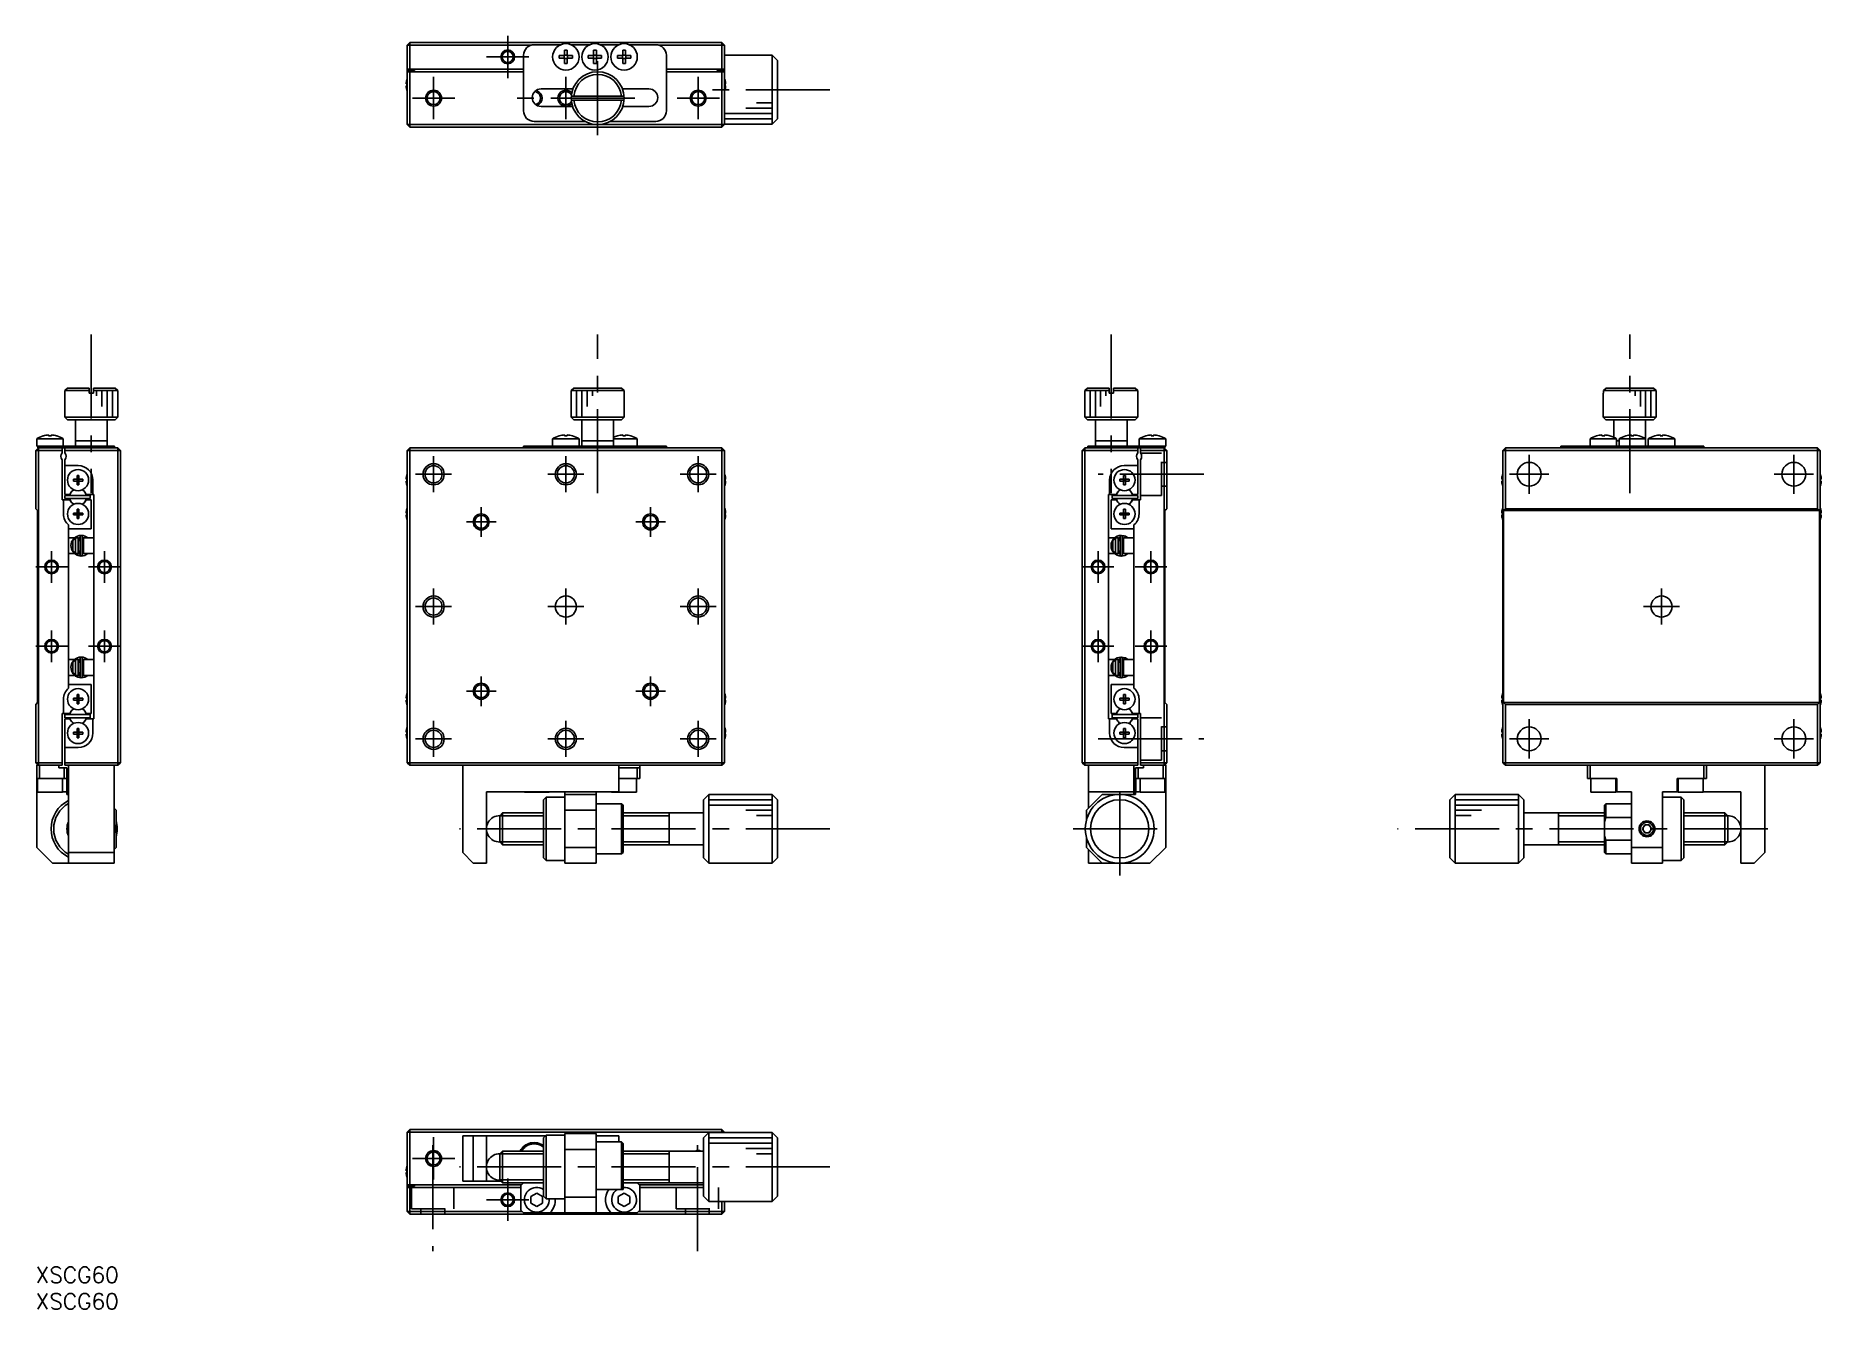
# Model space of a CAD drawing. Extents: x 0 to 337, y -8 to 233.
import ezdxf

# ---------------------------------------------------------------- set-up
doc = ezdxf.new("R2010")
doc.units = 0
doc.header["$LTSCALE"] = 0.5
doc.linetypes.add('CENTER', pattern=[50.8, 31.75, -6.35, 6.35, -6.35])
doc.linetypes.add('DASHED', pattern=[19.05, 12.7, -6.35])
for name, color, linetype in [('MSM_CENTER', 1, 'CENTER'), ('MSM_CONTINUOUS', 7, 'CONTINUOUS'), ('MSM_DASHED', 4, 'DASHED'), ('MSM_NARROW', 5, 'CONTINUOUS'), ('MSM_PART_NUMBER', 7, 'CONTINUOUS')]:
    doc.layers.add(name, color=color, linetype=linetype)
doc.styles.get("Standard").update_dxf_attribs({"font": 'txt.shx', "height": 3, "bigfont": 'bigfont.shx'})

# ---------------------------------------------------------------- blocks, each defined once
blk = doc.blocks.new('*U2')
at = {"layer": 'MSM_PART_NUMBER'}
blk.add_text('XSCG60', height=3, dxfattribs=at).set_placement((0, -3))
blk = doc.blocks.new('*U3')
at = {"layer": 'MSM_PART_NUMBER'}
blk.add_text('XSCG60', height=3, dxfattribs=at).set_placement((0, -8))

msp = doc.modelspace()

# ---------------------------------------------------------------- linework, layer by layer
at = {"layer": 'MSM_CENTER'}
for p, q in [((89.186748, 232.666986), (89.186748, 224.666987)), ((85.186749, 228.666987), (93.186748, 228.666987)), ((106.186748, 213.866987), (106.186748, 227.866987)), ((75.186749, 216.866988), (75.186749, 224.866987)), ((100.186749, 216.866988), (100.186749, 224.866987)), ((125.186749, 216.866988), (125.186749, 224.866987)), ((79.186748, 220.866987), (71.186749, 220.866987)), ((113.18675, 220.866987), (90.186752, 220.866987)), ((99.041104, 221.366987), (98.977826, 221.184803)), ((99.186748, 220.866987), (113.186748, 220.866987)), ((129.186747, 220.866987), (121.186749, 220.866987)), ((150.091819, 222.466987), (125.091819, 222.466987)), ((10.5, 176.191827), (10.5, 146.191827)), ((106.186748, 146.191827), (106.186748, 176.191827)), ((203.241976, 176.191827), (203.241976, 146.191827)), ((301.23053, 146.191827), (301.23053, 176.191827)), ((75.186748, 146.391827), (75.186748, 153.191827)), ((100.186748, 146.391827), (100.186748, 153.191827)), ((125.186748, 146.391827), (125.186748, 153.191827)), ((282.23053, 146.091827), (282.23053, 153.491827)), ((332.23053, 146.091827), (332.23053, 153.491827)), ((71.786748, 149.791827), (78.586748, 149.791827)), ((96.786748, 149.791827), (103.586748, 149.791827)), ((121.786748, 149.791827), (128.586748, 149.791827)), ((220.741976, 149.791827), (200.741976, 149.791827)), ((278.53053, 149.791827), (285.93053, 149.791827)), ((328.53053, 149.791827), (335.93053, 149.791827)), ((84.186748, 137.991827), (84.186748, 143.591827)), ((116.186748, 137.991827), (116.186748, 143.591827)), ((81.386748, 140.791827), (86.986748, 140.791827)), ((113.386748, 140.791827), (118.986748, 140.791827)), ((3, 135.291828), (3, 129.291826)), ((13, 135.291828), (13, 129.291826)), ((200.741976, 135.291828), (200.741976, 129.291826)), ((210.741976, 135.291828), (210.741976, 129.291826)), ((6.000002, 132.291827), (-0.000001, 132.291827)), ((16.000002, 132.291827), (9.999999, 132.291827)), ((203.741978, 132.291827), (197.741975, 132.291827)), ((213.741978, 132.291827), (207.741975, 132.291827)), ((75.186748, 121.391827), (75.186748, 128.191827)), ((100.186748, 121.391827), (100.186748, 128.191827)), ((125.186748, 121.391827), (125.186748, 128.191827)), ((307.23053, 121.391827), (307.23053, 128.191827)), ((71.786748, 124.791827), (78.586748, 124.791827)), ((96.786748, 124.791827), (103.586748, 124.791827)), ((121.786748, 124.791827), (128.586748, 124.791827)), ((303.83053, 124.791827), (310.63053, 124.791827)), ((3, 114.291826), (3, 120.291828)), ((13, 114.291826), (13, 120.291828)), ((200.741976, 114.291826), (200.741976, 120.291828)), ((210.741976, 114.291826), (210.741976, 120.291828)), ((6.000002, 117.291827), (-0.000001, 117.291827)), ((16.000002, 117.291827), (9.999999, 117.291827)), ((203.741978, 117.291827), (197.741975, 117.291827)), ((213.741978, 117.291827), (207.741975, 117.291827)), ((84.186748, 105.991827), (84.186748, 111.591827)), ((116.186748, 105.991827), (116.186748, 111.591827)), ((81.386748, 108.791827), (86.986748, 108.791827)), ((113.386748, 108.791827), (118.986748, 108.791827)), ((75.186748, 96.391827), (75.186748, 103.191827)), ((100.186748, 96.391827), (100.186748, 103.191827)), ((125.186748, 96.391827), (125.186748, 103.191827)), ((282.23053, 96.091827), (282.23053, 103.491827)), ((332.23053, 96.091827), (332.23053, 103.491827)), ((71.786748, 99.791827), (78.586748, 99.791827)), ((96.786748, 99.791827), (103.586748, 99.791827)), ((121.786748, 99.791827), (128.586748, 99.791827)), ((200.741976, 99.791827), (220.741976, 99.791827)), ((278.53053, 99.791827), (285.93053, 99.791827)), ((328.53053, 99.791827), (335.93053, 99.791827)), ((204.841976, 73.991827), (204.841976, 91.591827)), ((150.091819, 82.791827), (80.091819, 82.791827)), ((196.041976, 82.791827), (213.641976, 82.791827)), ((327.32546, 82.791827), (257.32546, 82.791827)), ((75.186749, 16.500001), (75.186749, 24.5)), ((79.186748, 20.5), (71.186749, 20.5)), ((75.036748, 23), (75.036748, 3)), ((125.036748, 3), (125.036748, 23)), ((150.091819, 18.9), (80.091819, 18.9)), ((89.186748, 16.699999), (89.186748, 8.700001)), ((85.186749, 12.700001), (93.186748, 12.700001))]:
    msp.add_line(p, q, dxfattribs=at)
at = {"layer": 'MSM_CONTINUOUS'}
for p, q in [((70.186748, 230.866987), (70.686748, 231.366987)), ((70.186748, 230.866987), (70.186748, 215.866987)), ((93.562248, 230.866987), (70.186748, 230.866987)), ((70.686748, 231.366987), (129.686748, 231.366987)), ((70.686748, 226.366987), (70.686748, 231.366987)), ((94.186748, 230.966987), (99.206952, 230.966987)), ((99.926748, 229.925576), (100.446748, 229.925576)), ((99.926748, 228.926987), (99.926748, 229.925576)), ((100.446748, 229.925576), (100.446748, 228.926987)), ((101.166544, 230.966987), (104.706952, 230.966987)), ((105.426748, 229.925576), (105.946748, 229.925576)), ((105.426748, 228.926987), (105.426748, 229.925576)), ((105.946748, 229.925576), (105.946748, 228.926987)), ((106.666544, 230.966987), (110.206952, 230.966987)), ((110.926748, 229.925576), (111.446748, 229.925576)), ((110.926748, 228.926987), (110.926748, 229.925576)), ((111.446748, 229.925576), (111.446748, 228.926987)), ((112.166544, 230.966987), (117.186748, 230.966987)), ((117.811248, 230.866987), (130.186748, 230.866987)), ((130.186748, 230.866987), (129.686748, 231.366987)), ((129.686748, 226.366987), (129.686748, 231.366987)), ((130.186748, 215.866987), (130.186748, 230.866987)), ((70.186748, 226.366987), (92.186748, 226.366987)), ((71.586748, 226.116987), (70.186748, 226.116987)), ((71.586748, 226.116987), (71.586748, 225.866987)), ((92.186748, 218.466987), (92.186748, 228.966987)), ((98.928159, 228.406987), (98.928159, 228.926987)), ((98.928159, 228.926987), (99.926748, 228.926987)), ((99.926748, 228.406987), (98.928159, 228.406987)), ((99.885373, 228.406987), (99.885373, 228.926987)), ((99.926748, 228.968362), (100.446748, 228.968362)), ((99.926748, 227.408397), (99.926748, 228.406987)), ((100.446748, 228.365612), (99.926748, 228.365612)), ((100.446748, 227.408397), (99.926748, 227.408397)), ((100.446748, 228.926987), (101.445338, 228.926987)), ((100.446748, 228.406987), (100.446748, 227.408397)), ((101.445338, 228.406987), (100.446748, 228.406987)), ((100.488123, 228.926987), (100.488123, 228.406987)), ((101.445338, 228.926987), (101.445338, 228.406987)), ((104.428159, 228.406987), (104.428159, 228.926987)), ((104.428159, 228.926987), (105.426748, 228.926987)), ((105.426748, 228.406987), (104.428159, 228.406987)), ((105.385373, 228.406987), (105.385373, 228.926987)), ((105.426748, 228.968362), (105.946748, 228.968362)), ((105.426748, 227.408397), (105.426748, 228.406987)), ((105.946748, 228.365612), (105.426748, 228.365612)), ((105.946748, 227.408397), (105.426748, 227.408397)), ((105.946748, 228.926987), (106.945338, 228.926987)), ((105.946748, 228.406987), (105.946748, 227.408397)), ((106.945338, 228.406987), (105.946748, 228.406987)), ((105.988123, 228.926987), (105.988123, 228.406987)), ((106.945338, 228.926987), (106.945338, 228.406987)), ((109.928159, 228.406987), (109.928159, 228.926987)), ((109.928159, 228.926987), (110.926748, 228.926987)), ((110.926748, 228.406987), (109.928159, 228.406987)), ((110.885373, 228.406987), (110.885373, 228.926987)), ((110.926748, 228.968362), (111.446748, 228.968362)), ((110.926748, 227.408397), (110.926748, 228.406987)), ((111.446748, 228.365612), (110.926748, 228.365612)), ((111.446748, 227.408397), (110.926748, 227.408397)), ((111.446748, 228.926987), (112.445338, 228.926987)), ((111.446748, 228.406987), (111.446748, 227.408397)), ((112.445338, 228.406987), (111.446748, 228.406987)), ((111.488123, 228.926987), (111.488123, 228.406987)), ((112.445338, 228.926987), (112.445338, 228.406987)), ((119.186748, 228.966987), (119.186748, 218.466987)), ((119.186748, 226.366987), (130.186748, 226.366987)), ((130.186748, 226.116987), (128.786748, 226.116987)), ((128.786748, 226.116987), (128.786748, 225.866987)), ((139.186748, 228.966987), (130.186748, 228.966987)), ((140.186748, 227.966987), (139.186748, 228.966987)), ((139.186748, 215.966987), (139.186748, 228.966987)), ((140.186748, 227.966987), (140.186748, 216.966987)), ((69.996889, 223.546987), (70.117226, 223.546987)), ((70.117226, 223.186987), (69.996889, 223.186987)), ((70.112604, 224.255603), (70.117226, 224.253348)), ((70.117226, 223.546987), (70.117226, 223.186987)), ((92.186748, 225.866987), (70.186748, 225.866987)), ((70.686748, 215.366987), (70.686748, 225.866987)), ((119.186748, 225.866987), (130.186748, 225.866987)), ((129.686748, 225.866987), (129.686748, 215.366987)), ((130.25627, 224.253348), (130.260892, 224.255603)), ((130.25627, 223.546987), (130.376607, 223.546987)), ((130.25627, 223.186987), (130.25627, 223.546987)), ((130.376607, 223.186987), (130.25627, 223.186987)), ((70.117226, 222.480625), (70.112604, 222.478371)), ((95.486748, 222.616987), (101.503, 222.616987)), ((111.170722, 221.266987), (101.202774, 221.266987)), ((101.202774, 220.466987), (111.170722, 220.466987)), ((110.870497, 222.616987), (115.886748, 222.616987)), ((130.260892, 222.478371), (130.25627, 222.480625)), ((103.81188, 216.466987), (94.186748, 216.466987)), ((101.433065, 219.316987), (95.486748, 219.316987)), ((117.186748, 216.466987), (108.561617, 216.466987)), ((115.886748, 219.316987), (110.940431, 219.316987)), ((130.186748, 215.966987), (139.186748, 215.966987)), ((139.186748, 215.966987), (140.186748, 216.966987)), ((70.686748, 215.366987), (70.186748, 215.866987)), ((130.186748, 215.866987), (70.186748, 215.866987)), ((129.686748, 215.366987), (70.686748, 215.366987)), ((130.186748, 215.866987), (129.686748, 215.366987)), ((6, 166.091827), (5.5, 165.591827)), ((10.1, 165.591827), (5.5, 165.591827)), ((5.5, 165.591827), (5.5, 160.591827)), ((6, 166.091827), (10.1, 166.091827)), ((10.1, 166.091827), (10.1, 165.091827)), ((10.9, 166.091827), (15, 166.091827)), ((10.9, 165.091827), (10.9, 166.091827)), ((15.5, 165.591827), (10.9, 165.591827)), ((15.5, 165.591827), (15, 166.091827)), ((15.5, 160.591827), (15.5, 165.591827)), ((101.202774, 165.591827), (101.704561, 166.091827)), ((101.202774, 165.091827), (101.202774, 165.591827)), ((111.170722, 165.591827), (101.202774, 165.591827)), ((101.704561, 166.091827), (110.668935, 166.091827)), ((110.668935, 166.091827), (111.170722, 165.591827)), ((111.170722, 165.591827), (111.170722, 165.091827)), ((198.741976, 166.091827), (198.241976, 165.591827)), ((202.841976, 165.591827), (198.241976, 165.591827)), ((198.241976, 165.591827), (198.241976, 160.591827)), ((198.741976, 166.091827), (202.841976, 166.091827)), ((202.841976, 166.091827), (202.841976, 165.091827)), ((203.641976, 166.091827), (207.741976, 166.091827)), ((203.641976, 165.091827), (203.641976, 166.091827)), ((208.241976, 165.591827), (203.641976, 165.591827)), ((208.241976, 165.591827), (207.741976, 166.091827)), ((208.241976, 160.591827), (208.241976, 165.591827)), ((296.246556, 165.591827), (296.748343, 166.091827)), ((306.214505, 165.591827), (296.246556, 165.591827)), ((296.246556, 165.091827), (296.246556, 165.591827)), ((296.748343, 166.091827), (305.712717, 166.091827)), ((305.712717, 166.091827), (306.214505, 165.591827)), ((306.214505, 165.591827), (306.214505, 165.091827)), ((10.1, 165.091827), (10.9, 165.091827)), ((101.186748, 165.091827), (101.202774, 165.091827)), ((101.186748, 165.091827), (101.186748, 160.591827)), ((111.170722, 165.091827), (111.186748, 165.091827)), ((111.186748, 160.591827), (111.186748, 165.091827)), ((202.841976, 165.091827), (203.641976, 165.091827)), ((296.23053, 165.091827), (296.246556, 165.091827)), ((296.23053, 165.091827), (296.23053, 160.591827)), ((306.214505, 165.091827), (306.23053, 165.091827)), ((306.23053, 160.591827), (306.23053, 165.091827)), ((5.5, 160.591827), (15.5, 160.591827)), ((5.5, 160.591827), (6, 160.091827)), ((15, 160.091827), (6, 160.091827)), ((7.5, 160.091827), (7.5, 155.091827)), ((13.5, 155.091827), (13.5, 160.091827)), ((15, 160.091827), (15.5, 160.591827)), ((101.186748, 160.591827), (111.186748, 160.591827)), ((101.186748, 160.591827), (101.686748, 160.091827)), ((110.686748, 160.091827), (101.686748, 160.091827)), ((103.186748, 160.091827), (103.186748, 155.091827)), ((109.186748, 155.091827), (109.186748, 160.091827)), ((110.686748, 160.091827), (111.186748, 160.591827)), ((198.241976, 160.591827), (198.741976, 160.091827)), ((198.241976, 160.591827), (208.241976, 160.591827)), ((207.741976, 160.091827), (198.741976, 160.091827)), ((200.241976, 160.091827), (200.241976, 155.091827)), ((206.241976, 155.091827), (206.241976, 160.091827)), ((207.741976, 160.091827), (208.241976, 160.591827)), ((296.23053, 160.591827), (306.23053, 160.591827)), ((296.23053, 160.591827), (296.73053, 160.091827)), ((305.73053, 160.091827), (296.73053, 160.091827)), ((298.23053, 160.091827), (298.23053, 156.772956)), ((304.23053, 155.091827), (304.23053, 160.091827)), ((305.73053, 160.091827), (306.23053, 160.591827)), ((0.2, 156.483485), (5.2, 156.483485)), ((0.2, 156.483485), (0.2, 155.091827)), ((1.441411, 157.054408), (1.438067, 157.061263)), ((2.44, 157.054408), (2.44, 157.22678)), ((2.96, 157.054408), (2.44, 157.054408)), ((2.96, 157.22678), (2.96, 157.054408)), ((3.961933, 157.061263), (3.95859, 157.054408)), ((5.2, 155.091827), (5.2, 156.483485)), ((13.5, 156.091827), (7.5, 156.091827)), ((97.686748, 156.483485), (102.686748, 156.483485)), ((97.686748, 156.483485), (97.686748, 155.091827)), ((98.928159, 157.054408), (98.924815, 157.061263)), ((99.926748, 157.054408), (99.926748, 157.22678)), ((100.446748, 157.054408), (99.926748, 157.054408)), ((100.446748, 157.22678), (100.446748, 157.054408)), ((101.448681, 157.061263), (101.445338, 157.054408)), ((102.686748, 155.091827), (102.686748, 156.483485)), ((109.186748, 156.091827), (103.186748, 156.091827)), ((109.186748, 156.483485), (113.686748, 156.483485)), ((109.928159, 157.054408), (109.924815, 157.061263)), ((110.926748, 157.054408), (110.926748, 157.22678)), ((111.446748, 157.054408), (110.926748, 157.054408)), ((111.446748, 157.22678), (111.446748, 157.054408)), ((112.448681, 157.061263), (112.445338, 157.054408)), ((113.686748, 155.091827), (113.686748, 156.483485)), ((206.241976, 156.091827), (200.241976, 156.091827)), ((208.541976, 156.483485), (213.541976, 156.483485)), ((208.541976, 156.483485), (208.541976, 155.091827)), ((209.783386, 157.054408), (209.780043, 157.061263)), ((210.781976, 157.054408), (210.781976, 157.22678)), ((211.301976, 157.054408), (210.781976, 157.054408)), ((211.301976, 157.22678), (211.301976, 157.054408)), ((212.303909, 157.061263), (212.300565, 157.054408)), ((213.541976, 155.091827), (213.541976, 156.483485)), ((293.73053, 156.483485), (293.73053, 155.091827)), ((293.73053, 156.483485), (298.73053, 156.483485)), ((294.971941, 157.054408), (294.968597, 157.061263)), ((295.97053, 157.054408), (295.97053, 157.22678)), ((296.49053, 157.054408), (295.97053, 157.054408)), ((296.49053, 157.22678), (296.49053, 157.054408)), ((297.492463, 157.061263), (297.48912, 157.054408)), ((298.73053, 155.091827), (298.73053, 156.483485)), ((299.23053, 156.091827), (298.73053, 156.091827)), ((299.23053, 156.483485), (299.23053, 155.091827)), ((299.23053, 156.483485), (304.23053, 156.483485)), ((300.471941, 157.054408), (300.468597, 157.061263)), ((301.47053, 157.054408), (301.47053, 157.22678)), ((301.99053, 157.054408), (301.47053, 157.054408)), ((301.99053, 157.22678), (301.99053, 157.054408)), ((302.992463, 157.061263), (302.98912, 157.054408)), ((304.73053, 156.483485), (304.73053, 155.091827)), ((304.73053, 156.483485), (309.73053, 156.483485)), ((305.971941, 157.054408), (305.968597, 157.061263)), ((306.97053, 157.054408), (306.97053, 157.22678)), ((307.49053, 157.054408), (306.97053, 157.054408)), ((307.49053, 157.22678), (307.49053, 157.054408)), ((308.492463, 157.061263), (308.48912, 157.054408)), ((309.73053, 155.091827), (309.73053, 156.483485)), ((0.5, 154.791827), (0, 154.291827)), ((0, 143.291827), (0, 154.291827)), ((5, 154.291827), (0, 154.291827)), ((0.2, 155.091827), (14.9, 155.091827)), ((0.4, 154.791827), (0.4, 155.091827)), ((0.4, 154.791827), (15.5, 154.791827)), ((0.5, 94.791827), (0.5, 154.791827)), ((5, 153.853265), (5, 154.791827)), ((5, 144.991827), (5, 152.53039)), ((5.5, 153.853265), (5.5, 154.791827)), ((16, 154.291827), (5.5, 154.291827)), ((5.5, 145.991827), (5.5, 152.53039)), ((14.9, 155.091827), (14.9, 154.791827)), ((16, 154.291827), (15.5, 154.791827)), ((15.5, 154.791827), (15.5, 94.791827)), ((16, 154.291827), (16, 95.291827)), ((70.686748, 154.791827), (70.186748, 154.291827)), ((70.186748, 95.291827), (70.186748, 154.291827)), ((130.186748, 154.291827), (70.186748, 154.291827)), ((70.686748, 154.791827), (129.686748, 154.791827)), ((70.686748, 154.791827), (70.686748, 94.791827)), ((92.186748, 154.791827), (92.186748, 155.091827)), ((92.186748, 155.091827), (119.186748, 155.091827)), ((119.186748, 155.091827), (119.186748, 154.791827)), ((130.186748, 154.291827), (129.686748, 154.791827)), ((129.686748, 94.791827), (129.686748, 154.791827)), ((130.186748, 154.291827), (130.186748, 95.291827)), ((198.241976, 154.791827), (197.741976, 154.291827)), ((197.741976, 95.291827), (197.741976, 154.291827)), ((208.241976, 154.291827), (197.741976, 154.291827)), ((198.241976, 154.791827), (213.341976, 154.791827)), ((198.241976, 94.791827), (198.241976, 154.791827)), ((198.841976, 154.791827), (198.841976, 155.091827)), ((198.841976, 155.091827), (213.541976, 155.091827)), ((208.241976, 154.791827), (208.241976, 153.853265)), ((208.241976, 145.991827), (208.241976, 152.53039)), ((208.741976, 154.791827), (208.741976, 153.853265)), ((208.741976, 154.291827), (213.741976, 154.291827)), ((208.741976, 152.53039), (208.741976, 144.991827)), ((213.241976, 154.791827), (213.741976, 154.291827)), ((213.241976, 154.791827), (213.241976, 94.791827)), ((213.341976, 155.091827), (213.341976, 154.791827)), ((213.741976, 154.291827), (213.741976, 143.291827)), ((277.73053, 154.791827), (277.23053, 154.291827)), ((277.23053, 95.291827), (277.23053, 154.291827)), ((337.23053, 154.291827), (277.23053, 154.291827)), ((277.73053, 154.791827), (336.73053, 154.791827)), ((277.73053, 154.791827), (277.73053, 143.291827)), ((288.23053, 154.791827), (288.23053, 155.091827)), ((288.23053, 155.091827), (315.23053, 155.091827)), ((315.23053, 155.091827), (315.23053, 154.791827)), ((337.23053, 154.291827), (336.73053, 154.791827)), ((336.73053, 154.791827), (336.73053, 143.291827)), ((337.23053, 154.291827), (337.23053, 95.291827)), ((5.5, 151.441827), (8.05, 151.441827)), ((7.113639, 148.871827), (7.82, 148.871827)), ((7.113639, 148.511827), (7.113639, 148.871827)), ((7.82, 148.511827), (7.113639, 148.511827)), ((7.82, 149.578189), (8.18, 149.578189)), ((7.82, 148.871827), (7.82, 149.578189)), ((7.830373, 148.861455), (7.82, 148.871827)), ((7.830373, 148.5222), (7.82, 148.511827)), ((7.82, 147.805466), (7.82, 148.511827)), ((7.830373, 148.861455), (8.169628, 148.861455)), ((7.830373, 148.5222), (7.830373, 148.861455)), ((8.169628, 148.5222), (7.830373, 148.5222)), ((8.169628, 148.861455), (8.18, 148.871827)), ((8.169628, 148.861455), (8.169628, 148.5222)), ((8.169628, 148.5222), (8.18, 148.511827)), ((8.18, 149.578189), (8.18, 148.871827)), ((8.18, 148.871827), (8.886362, 148.871827)), ((8.886362, 148.511827), (8.18, 148.511827)), ((8.18, 148.511827), (8.18, 147.805466)), ((8.886362, 148.871827), (8.886362, 148.511827)), ((10.8, 148.691827), (10.8, 145.991827)), ((69.996889, 148.871827), (70.117226, 148.871827)), ((70.117226, 148.511827), (69.996889, 148.511827)), ((70.112604, 149.580443), (70.117226, 149.578189)), ((70.117226, 148.871827), (70.117226, 148.511827)), ((130.25627, 149.578189), (130.260892, 149.580443)), ((130.25627, 148.511827), (130.25627, 148.871827)), ((130.25627, 148.871827), (130.376607, 148.871827)), ((130.376607, 148.511827), (130.25627, 148.511827)), ((202.941976, 148.691827), (202.941976, 145.991827)), ((204.855614, 148.511827), (204.855614, 148.871827)), ((204.855614, 148.871827), (205.561976, 148.871827)), ((205.561976, 148.511827), (204.855614, 148.511827)), ((205.561976, 149.578189), (205.921976, 149.578189)), ((205.561976, 148.871827), (205.561976, 149.578189)), ((205.572348, 148.861455), (205.561976, 148.871827)), ((205.572348, 148.5222), (205.561976, 148.511827)), ((205.561976, 147.805466), (205.561976, 148.511827)), ((205.572348, 148.5222), (205.572348, 148.861455)), ((205.572348, 148.861455), (205.911604, 148.861455)), ((205.911604, 148.5222), (205.572348, 148.5222)), ((208.241976, 151.441827), (205.691976, 151.441827)), ((205.911604, 148.861455), (205.921976, 148.871827)), ((205.911604, 148.861455), (205.911604, 148.5222)), ((205.911604, 148.5222), (205.921976, 148.511827)), ((205.921976, 149.578189), (205.921976, 148.871827)), ((205.921976, 148.871827), (206.628337, 148.871827)), ((205.921976, 148.511827), (205.921976, 147.805466)), ((206.628337, 148.511827), (205.921976, 148.511827)), ((206.628337, 148.871827), (206.628337, 148.511827)), ((277.040671, 148.871827), (277.161009, 148.871827)), ((277.161009, 148.511827), (277.040671, 148.511827)), ((277.156386, 149.580443), (277.161009, 149.578189)), ((277.161009, 148.871827), (277.161009, 148.511827)), ((337.300052, 149.578189), (337.304674, 149.580443)), ((337.300052, 148.871827), (337.420389, 148.871827)), ((337.300052, 148.511827), (337.300052, 148.871827)), ((337.420389, 148.511827), (337.300052, 148.511827)), ((5.5, 145.991827), (6.449195, 145.991827)), ((10.3, 145.791827), (5.5, 145.791827)), ((5.5, 145.791827), (5.5, 145.191827)), ((5.5, 145.191827), (10.3, 145.191827)), ((6.449195, 145.991827), (6.599361, 146.251923)), ((8.18, 147.805466), (7.82, 147.805466)), ((9.40064, 146.251923), (9.550806, 145.991827)), ((9.550806, 145.991827), (11, 145.991827)), ((10.3, 145.791827), (10.3, 145.191827)), ((11, 145.991827), (11, 103.591827)), ((70.117226, 147.805466), (70.112604, 147.803211)), ((130.260892, 147.803211), (130.25627, 147.805466)), ((202.741976, 103.591827), (202.741976, 145.991827)), ((204.19117, 145.991827), (202.741976, 145.991827)), ((203.441976, 145.791827), (203.441976, 145.191827)), ((208.241976, 145.791827), (203.441976, 145.791827)), ((203.441976, 145.191827), (208.241976, 145.191827)), ((204.19117, 145.991827), (204.341336, 146.251923)), ((205.921976, 147.805466), (205.561976, 147.805466)), ((207.142615, 146.251923), (207.292781, 145.991827)), ((208.241976, 145.991827), (207.292781, 145.991827)), ((208.241976, 145.791827), (208.241976, 145.191827)), ((277.161009, 147.805466), (277.156386, 147.803211)), ((337.304674, 147.803211), (337.300052, 147.805466)), ((0, 143.291827), (0.35, 142.941827)), ((0.35, 142.941827), (0.35, 106.641827)), ((5, 144.991827), (6.449195, 144.991827)), ((5.25, 142.291827), (5.25, 144.991827)), ((6.599361, 144.731732), (6.449195, 144.991827)), ((7.113639, 142.471827), (7.82, 142.471827)), ((7.113639, 142.111827), (7.113639, 142.471827)), ((7.82, 142.111827), (7.113639, 142.111827)), ((7.82, 143.178189), (8.18, 143.178189)), ((7.82, 142.471827), (7.82, 143.178189)), ((7.830373, 142.461455), (7.82, 142.471827)), ((7.830373, 142.1222), (7.82, 142.111827)), ((7.82, 141.405466), (7.82, 142.111827)), ((7.830373, 142.461455), (8.169628, 142.461455)), ((7.830373, 142.1222), (7.830373, 142.461455)), ((8.169628, 142.1222), (7.830373, 142.1222)), ((8.169628, 142.461455), (8.18, 142.471827)), ((8.169628, 142.461455), (8.169628, 142.1222)), ((8.169628, 142.1222), (8.18, 142.111827)), ((8.18, 143.178189), (8.18, 142.471827)), ((8.18, 142.471827), (8.886362, 142.471827)), ((8.886362, 142.111827), (8.18, 142.111827)), ((8.18, 142.111827), (8.18, 141.405466)), ((8.886362, 142.471827), (8.886362, 142.111827)), ((9.550806, 144.991827), (9.40064, 144.731732)), ((9.550806, 144.991827), (10.5, 144.991827)), ((10.5, 144.991827), (10.5, 139.491827)), ((69.996889, 142.471827), (70.117226, 142.471827)), ((70.117226, 142.111827), (69.996889, 142.111827)), ((70.112604, 143.180443), (70.117226, 143.178189)), ((70.117226, 142.471827), (70.117226, 142.111827)), ((130.25627, 143.178189), (130.260892, 143.180443)), ((130.25627, 142.111827), (130.25627, 142.471827)), ((130.25627, 142.471827), (130.376607, 142.471827)), ((130.376607, 142.111827), (130.25627, 142.111827)), ((203.241976, 139.491827), (203.241976, 144.991827)), ((204.19117, 144.991827), (203.241976, 144.991827)), ((204.19117, 144.991827), (204.341336, 144.731732)), ((204.855614, 142.111827), (204.855614, 142.471827)), ((204.855614, 142.471827), (205.561976, 142.471827)), ((205.561976, 142.111827), (204.855614, 142.111827)), ((205.561976, 143.178189), (205.921976, 143.178189)), ((205.561976, 142.471827), (205.561976, 143.178189)), ((205.572348, 142.461455), (205.561976, 142.471827)), ((205.572348, 142.1222), (205.561976, 142.111827)), ((205.561976, 141.405466), (205.561976, 142.111827)), ((205.572348, 142.461455), (205.911604, 142.461455)), ((205.572348, 142.1222), (205.572348, 142.461455)), ((205.911604, 142.1222), (205.572348, 142.1222)), ((205.911604, 142.461455), (205.921976, 142.471827)), ((205.911604, 142.461455), (205.911604, 142.1222)), ((205.911604, 142.1222), (205.921976, 142.111827)), ((205.921976, 143.178189), (205.921976, 142.471827)), ((205.921976, 142.471827), (206.628337, 142.471827)), ((205.921976, 142.111827), (205.921976, 141.405466)), ((206.628337, 142.111827), (205.921976, 142.111827)), ((206.628337, 142.471827), (206.628337, 142.111827)), ((207.142615, 144.731732), (207.292781, 144.991827)), ((208.741976, 144.991827), (207.292781, 144.991827)), ((208.491976, 144.991827), (208.491976, 142.291827)), ((213.391976, 142.941827), (213.741976, 143.291827)), ((213.391976, 106.641827), (213.391976, 142.941827)), ((277.040671, 142.471827), (277.161009, 142.471827)), ((277.161009, 142.111827), (277.040671, 142.111827)), ((277.156386, 143.180443), (277.161009, 143.178189)), ((277.161009, 142.471827), (277.161009, 142.111827)), ((277.38053, 142.941827), (277.73053, 143.291827)), ((277.38053, 106.641827), (277.38053, 142.941827)), ((277.38053, 142.941827), (337.08053, 142.941827)), ((277.73053, 143.291827), (336.73053, 143.291827)), ((336.73053, 143.291827), (337.08053, 142.941827)), ((337.08053, 142.941827), (337.08053, 106.641827)), ((337.300052, 143.178189), (337.304674, 143.180443)), ((337.300052, 142.471827), (337.420389, 142.471827)), ((337.300052, 142.111827), (337.300052, 142.471827)), ((337.420389, 142.111827), (337.300052, 142.111827)), ((6.2, 109.37089), (6.2, 140.212765)), ((6.2, 139.491827), (10.5, 139.491827)), ((8.18, 141.405466), (7.82, 141.405466)), ((70.117226, 141.405466), (70.112604, 141.403211)), ((130.260892, 141.403211), (130.25627, 141.405466)), ((207.541976, 139.491827), (203.241976, 139.491827)), ((205.921976, 141.405466), (205.561976, 141.405466)), ((207.541976, 140.212765), (207.541976, 109.37089)), ((277.161009, 141.405466), (277.156386, 141.403211)), ((337.304674, 141.403211), (337.300052, 141.405466)), ((7.363755, 137.791827), (6.2, 137.791827)), ((7, 137.208343), (7.5, 137.737511)), ((7, 135.375312), (7, 137.208343)), ((7.5, 134.846144), (7, 135.375312)), ((8, 137.791827), (7.5, 137.791827)), ((7.5, 137.791827), (7.5, 134.791827)), ((7.835914, 138.079409), (7.817923, 138.071609)), ((7.892355, 138.101649), (7.835469, 138.080267)), ((7.988705, 137.721633), (8.00325, 137.727399)), ((7.999842, 137.727037), (8.404958, 137.835516)), ((8, 134.791827), (8, 137.791827)), ((8.405, 137.291827), (8, 137.291827)), ((8, 135.291827), (8.405, 135.291827)), ((8.00325, 137.727399), (8.017511, 137.732214)), ((8.017511, 137.732214), (8.032004, 137.7363)), ((8.032004, 137.7363), (8.04669, 137.739643)), ((8.04669, 137.739643), (8.061532, 137.742234)), ((8.061532, 137.742234), (8.076491, 137.744064)), ((8.076491, 137.744064), (8.091527, 137.745128)), ((8.091527, 137.745128), (8.106601, 137.745422)), ((8.106601, 137.745422), (8.121673, 137.744945)), ((8.121673, 137.744945), (8.136702, 137.743699)), ((8.136702, 137.743699), (8.15165, 137.741686)), ((8.15165, 137.741686), (8.166477, 137.738913)), ((8.166477, 137.738913), (8.181143, 137.735387)), ((8.181143, 137.735387), (8.195611, 137.731119)), ((8.195611, 137.731119), (8.209842, 137.726121)), ((8.2, 137.291827), (8.2, 137.730011)), ((8.2, 134.853633), (8.2, 135.291827)), ((8.209842, 137.726121), (8.2238, 137.720407)), ((8.2238, 137.720407), (8.237449, 137.713995)), ((8.237449, 137.713995), (8.250754, 137.706901)), ((8.250754, 137.706901), (8.263683, 137.699147)), ((8.263683, 137.699147), (8.276203, 137.690754)), ((8.276203, 137.690754), (8.288284, 137.681744)), ((8.288284, 137.681744), (8.299897, 137.672143)), ((8.299897, 137.672143), (8.311014, 137.661977)), ((8.311014, 137.661977), (8.321609, 137.651271)), ((8.321609, 137.651271), (8.331657, 137.640056)), ((8.331657, 137.640056), (8.341136, 137.628359)), ((8.341136, 137.628359), (8.350024, 137.616211)), ((8.354373, 134.97388), (8.345824, 134.961547)), ((8.350024, 137.616211), (8.358301, 137.603642)), ((8.362306, 134.986618), (8.354373, 134.97388)), ((8.358301, 137.603642), (8.365948, 137.590684)), ((8.369606, 134.999728), (8.362306, 134.986618)), ((8.365948, 137.590684), (8.37295, 137.577369)), ((8.376257, 135.01318), (8.369606, 134.999728)), ((8.37295, 137.577369), (8.379291, 137.563731)), ((8.382245, 135.026941), (8.376257, 135.01318)), ((8.379291, 137.563731), (8.384958, 137.549801)), ((8.387556, 135.040977), (8.382245, 135.026941)), ((8.384958, 137.549801), (8.389938, 137.535615)), ((8.392178, 135.055257), (8.387556, 135.040977)), ((8.389938, 137.535615), (8.394221, 137.521205)), ((8.396102, 135.069745), (8.392178, 135.055257)), ((8.394221, 137.521205), (8.397798, 137.506607)), ((8.39932, 135.084408), (8.396102, 135.069745)), ((8.397798, 137.506607), (8.400662, 137.491854)), ((8.401823, 135.099212), (8.39932, 135.084408)), ((8.400662, 137.491854), (8.402807, 137.476983)), ((8.403607, 135.114122), (8.401823, 135.099212)), ((8.402807, 137.476983), (8.404229, 137.462027)), ((8.404667, 135.129101), (8.403607, 135.114122)), ((8.404229, 137.462027), (8.404925, 137.447023)), ((8.405, 135.143327), (8.404667, 135.129101)), ((8.404925, 137.447023), (8.405, 137.440328)), ((8.405, 138.041827), (8.405, 134.541827)), ((8.795, 134.541827), (8.795, 138.041827)), ((9, 137.291827), (8.795, 137.291827)), ((8.795, 135.291827), (9, 135.291827)), ((8.795056, 137.835193), (9.000247, 137.795196)), ((9, 137.791827), (9, 134.791827)), ((11, 137.791827), (9, 137.791827)), ((9.000247, 137.795196), (9.012434, 137.791913)), ((203.905917, 137.791827), (202.741976, 137.791827)), ((203.541976, 137.211928), (204.041976, 137.741074)), ((203.541976, 135.371727), (203.541976, 137.211928)), ((204.041976, 134.849826), (203.541976, 135.378972)), ((204.541976, 137.791827), (204.041976, 137.791827)), ((204.041976, 137.791827), (204.041976, 134.791827)), ((204.541821, 137.727047), (204.946953, 137.835509)), ((204.541976, 137.791827), (204.541976, 134.791827)), ((204.946976, 137.291827), (204.541976, 137.291827)), ((204.541976, 135.291827), (204.946976, 135.291827)), ((204.741976, 137.791827), (204.730303, 137.791827)), ((204.741976, 137.291827), (204.741976, 137.791827)), ((204.741976, 134.791827), (204.741976, 135.291827)), ((204.946976, 138.041827), (204.946976, 134.541827)), ((205.857027, 138.099523), (205.169565, 138.235483)), ((205.343087, 138.069144), (205.335428, 138.065452)), ((205.336976, 134.541827), (205.336976, 138.041827)), ((205.336976, 137.440328), (205.33731, 137.454553)), ((205.541976, 137.291827), (205.336976, 137.291827)), ((205.336976, 135.291827), (205.541976, 135.291827)), ((205.337052, 135.136632), (205.336976, 135.143327)), ((205.337747, 135.121627), (205.337052, 135.136632)), ((205.33731, 137.454553), (205.338369, 137.469533)), ((205.339169, 135.106672), (205.337747, 135.121627)), ((205.338369, 137.469533), (205.340153, 137.484443)), ((205.341314, 135.0918), (205.339169, 135.106672)), ((205.340153, 137.484443), (205.342656, 137.499246)), ((205.344178, 135.077048), (205.341314, 135.0918)), ((205.342656, 137.499246), (205.345874, 137.51391)), ((205.374434, 138.083072), (205.343087, 138.069144)), ((205.347755, 135.06245), (205.344178, 135.077048)), ((205.345874, 137.51391), (205.349798, 137.528398)), ((205.352038, 135.04804), (205.347755, 135.06245)), ((205.349798, 137.528398), (205.354421, 137.542677)), ((205.357018, 135.033854), (205.352038, 135.04804)), ((205.354421, 137.542677), (205.359732, 137.556714)), ((205.362685, 135.019924), (205.357018, 135.033854)), ((205.359732, 137.556714), (205.365719, 137.570475)), ((205.369026, 135.006285), (205.362685, 135.019924)), ((205.365719, 137.570475), (205.37237, 137.583926)), ((205.376028, 134.992971), (205.369026, 135.006285)), ((205.37237, 137.583926), (205.37967, 137.597037)), ((205.406424, 138.095414), (205.374434, 138.083072)), ((205.383676, 134.980013), (205.376028, 134.992971)), ((205.37967, 137.597037), (205.387603, 137.609774)), ((205.391952, 134.967444), (205.383676, 134.980013)), ((205.387603, 137.609774), (205.396152, 137.622108)), ((205.396152, 137.622108), (205.405297, 137.634007)), ((205.405297, 137.634007), (205.415019, 137.645441)), ((205.438979, 138.106141), (205.406424, 138.095414)), ((205.415019, 137.645441), (205.425294, 137.656383)), ((205.425294, 137.656383), (205.436101, 137.666803)), ((205.436101, 137.666803), (205.447414, 137.676676)), ((205.472019, 138.115227), (205.438979, 138.106141)), ((205.447414, 137.676676), (205.459208, 137.685975)), ((205.459208, 137.685975), (205.471453, 137.694675)), ((205.471453, 137.694675), (205.484123, 137.702753)), ((205.505463, 138.122649), (205.472019, 138.115227)), ((205.484123, 137.702753), (205.497185, 137.710187)), ((205.497185, 137.710187), (205.510609, 137.716956)), ((205.539229, 138.128391), (205.505463, 138.122649)), ((205.510609, 137.716956), (205.524362, 137.723041)), ((205.524362, 137.723041), (205.53841, 137.728425)), ((205.53841, 137.728425), (205.541955, 137.729656)), ((205.573235, 138.132438), (205.539229, 138.128391)), ((207.541976, 137.791827), (205.541976, 137.791827)), ((205.541976, 137.791827), (205.541976, 134.791827)), ((205.607398, 138.134781), (205.573235, 138.132438)), ((205.641635, 138.135413), (205.607398, 138.134781)), ((205.67586, 138.134333), (205.641635, 138.135413)), ((205.709993, 138.131544), (205.67586, 138.134333)), ((205.743947, 138.127051), (205.709993, 138.131544)), ((205.777642, 138.120866), (205.743947, 138.127051)), ((205.810994, 138.113003), (205.777642, 138.120866)), ((205.812638, 137.803467), (205.806488, 137.791827)), ((205.84392, 138.10348), (205.810994, 138.113003)), ((205.818895, 137.81572), (205.812638, 137.803467)), ((205.916231, 138.074104), (205.817018, 137.791803)), ((205.825222, 137.828508), (205.818895, 137.81572)), ((205.831579, 137.841751), (205.825222, 137.828508)), ((205.837924, 137.855365), (205.831579, 137.841751)), ((205.844219, 137.869266), (205.837924, 137.855365)), ((205.87634, 138.092321), (205.84392, 138.10348)), ((205.850424, 137.883367), (205.844219, 137.869266)), ((205.8565, 137.897577), (205.850424, 137.883367)), ((205.862409, 137.911809), (205.8565, 137.897577)), ((205.868114, 137.925972), (205.862409, 137.911809)), ((205.873579, 137.939979), (205.868114, 137.925972)), ((205.878769, 137.95374), (205.873579, 137.939979)), ((205.906507, 138.080267), (205.87634, 138.092321)), ((205.883652, 137.96717), (205.878769, 137.95374)), ((205.888197, 137.980183), (205.883652, 137.96717)), ((205.892376, 137.992699), (205.888197, 137.980183)), ((205.896163, 138.004639), (205.892376, 137.992699)), ((205.899533, 138.015927), (205.896163, 138.004639)), ((205.902466, 138.026493), (205.899533, 138.015927)), ((205.904942, 138.03627), (205.902466, 138.026493)), ((205.906948, 138.045198), (205.904942, 138.03627)), ((205.905156, 138.080552), (205.907115, 138.079931)), ((206.378007, 137.79195), (205.906062, 138.079409)), ((205.908469, 138.053219), (205.906948, 138.045198)), ((205.907115, 138.079931), (205.90859, 138.078186)), ((205.909497, 138.060284), (205.908469, 138.053219)), ((205.90859, 138.078186), (205.909569, 138.075327)), ((205.910024, 138.066347), (205.909497, 138.060284)), ((205.909569, 138.075327), (205.910049, 138.071372)), ((205.910049, 138.071372), (205.910024, 138.066347)), ((205.915164, 138.07549), (205.916231, 138.074104)), ((6.2, 134.791827), (7.363385, 134.791827)), ((7.5, 134.791827), (8, 134.791827)), ((7.806309, 134.517198), (7.827182, 134.508017)), ((7.826603, 134.508209), (7.894304, 134.731627)), ((7.832084, 134.519375), (7.83188, 134.51383)), ((7.83188, 134.51383), (7.832209, 134.509409)), ((7.832821, 134.526006), (7.832084, 134.519375)), ((7.832209, 134.509409), (7.8327, 134.507177)), ((7.8327, 134.507177), (7.83474, 134.50381)), ((7.834084, 134.53368), (7.832821, 134.526006)), ((7.835867, 134.542345), (7.834084, 134.53368)), ((7.83474, 134.50381), (7.835469, 134.503388)), ((7.835469, 134.503388), (7.865636, 134.491333)), ((7.838157, 134.551943), (7.835867, 134.542345)), ((7.840938, 134.562412), (7.838157, 134.551943)), ((7.844193, 134.57368), (7.840938, 134.562412)), ((7.847899, 134.585674), (7.844193, 134.57368)), ((7.852033, 134.598313), (7.847899, 134.585674)), ((7.856565, 134.611514), (7.852033, 134.598313)), ((7.861468, 134.625188), (7.856565, 134.611514)), ((7.866706, 134.639245), (7.861468, 134.625188)), ((7.865636, 134.491333), (7.898056, 134.480175)), ((7.872247, 134.65359), (7.866706, 134.639245)), ((7.878053, 134.66813), (7.872247, 134.65359)), ((7.884085, 134.682766), (7.878053, 134.66813)), ((7.890304, 134.697402), (7.884085, 134.682766)), ((7.884953, 134.484131), (8.572408, 134.348172)), ((7.896667, 134.711941), (7.890304, 134.697402)), ((7.894304, 134.731627), (7.924495, 134.791829)), ((7.903133, 134.726285), (7.896667, 134.711941)), ((7.898056, 134.480175), (7.930983, 134.470652)), ((7.909658, 134.740339), (7.903133, 134.726285)), ((7.9162, 134.754009), (7.909658, 134.740339)), ((7.922714, 134.767205), (7.9162, 134.754009)), ((7.929158, 134.779839), (7.922714, 134.767205)), ((7.935488, 134.791827), (7.929158, 134.779839)), ((7.930983, 134.470652), (7.964334, 134.462789)), ((7.964334, 134.462789), (7.998029, 134.456603)), ((7.98665, 134.861862), (7.974361, 134.867189)), ((7.997026, 134.858615), (7.988705, 134.862022)), ((8.011205, 134.85347), (7.997026, 134.858615)), ((7.998029, 134.456603), (8.031984, 134.452111)), ((8.025628, 134.849054), (8.011205, 134.85347)), ((8.040258, 134.845379), (8.025628, 134.849054)), ((8.031984, 134.452111), (8.066116, 134.449322)), ((8.055055, 134.842456), (8.040258, 134.845379)), ((8.06998, 134.840292), (8.055055, 134.842456)), ((8.066116, 134.449322), (8.100342, 134.448242)), ((8.084995, 134.838894), (8.06998, 134.840292)), ((8.10006, 134.838266), (8.084995, 134.838894)), ((8.115133, 134.838408), (8.10006, 134.838266)), ((8.100342, 134.448242), (8.134578, 134.448874)), ((8.130176, 134.83932), (8.115133, 134.838408)), ((8.14515, 134.840998), (8.130176, 134.83932)), ((8.134578, 134.448874), (8.168741, 134.451217)), ((8.160014, 134.843437), (8.14515, 134.840998)), ((8.17473, 134.846629), (8.160014, 134.843437)), ((8.168741, 134.451217), (8.202747, 134.455264)), ((8.18926, 134.850564), (8.17473, 134.846629)), ((8.203567, 134.85523), (8.18926, 134.850564)), ((8.202747, 134.455264), (8.236513, 134.461006)), ((8.217614, 134.860613), (8.203567, 134.85523)), ((8.231367, 134.866699), (8.217614, 134.860613)), ((8.244791, 134.873468), (8.231367, 134.866699)), ((8.236513, 134.461006), (8.269957, 134.468428)), ((8.257854, 134.880902), (8.244791, 134.873468)), ((8.270523, 134.88898), (8.257854, 134.880902)), ((8.269957, 134.468428), (8.302997, 134.477514)), ((8.282769, 134.89768), (8.270523, 134.88898)), ((8.294562, 134.906979), (8.282769, 134.89768)), ((8.305875, 134.916851), (8.294562, 134.906979)), ((8.302997, 134.477514), (8.335552, 134.48824)), ((8.316682, 134.927272), (8.305875, 134.916851)), ((8.326958, 134.938214), (8.316682, 134.927272)), ((8.336679, 134.949648), (8.326958, 134.938214)), ((8.335552, 134.48824), (8.367542, 134.500583)), ((8.345824, 134.961547), (8.336679, 134.949648)), ((8.367542, 134.500583), (8.398889, 134.51451)), ((8.398889, 134.51451), (8.406548, 134.518203)), ((9.011591, 134.790696), (8.795024, 134.748145)), ((9, 134.791827), (11, 134.791827)), ((202.741976, 134.791827), (203.905551, 134.791827)), ((204.041976, 134.791827), (204.541976, 134.791827)), ((204.94692, 134.748461), (204.541815, 134.856273)), ((204.730139, 134.791827), (204.741976, 134.791827)), ((205.553784, 134.790715), (205.337018, 134.748138)), ((205.40084, 134.955296), (205.391952, 134.967444)), ((205.410319, 134.943599), (205.40084, 134.955296)), ((205.420367, 134.932383), (205.410319, 134.943599)), ((205.430962, 134.921678), (205.420367, 134.932383)), ((205.442079, 134.911512), (205.430962, 134.921678)), ((205.453692, 134.901911), (205.442079, 134.911512)), ((205.465773, 134.892901), (205.453692, 134.901911)), ((205.478293, 134.884508), (205.465773, 134.892901)), ((205.491222, 134.876754), (205.478293, 134.884508)), ((205.504528, 134.86966), (205.491222, 134.876754)), ((205.518177, 134.863248), (205.504528, 134.86966)), ((205.532134, 134.857534), (205.518177, 134.863248)), ((205.54195, 134.854), (205.532134, 134.857534)), ((205.541976, 134.791827), (207.541976, 134.791827)), ((205.847772, 134.481235), (205.86418, 134.486935)), ((205.864491, 134.486217), (205.924218, 134.512118)), ((205.902686, 134.503603), (205.905156, 134.503102)), ((205.905156, 134.503102), (205.904836, 134.503866)), ((205.906507, 134.503388), (205.905156, 134.503102)), ((205.907236, 134.50381), (205.906507, 134.503388)), ((7.363755, 114.791827), (6.2, 114.791827)), ((7, 114.208343), (7.5, 114.737511)), ((8, 114.791827), (7.5, 114.791827)), ((7.5, 114.791827), (7.5, 111.791827)), ((7.835914, 115.079409), (7.817923, 115.071609)), ((7.892355, 115.101649), (7.835469, 115.080267)), ((7.988705, 114.721633), (8.00325, 114.727399)), ((7.999842, 114.727037), (8.404958, 114.835516)), ((8, 111.791827), (8, 114.791827)), ((8.00325, 114.727399), (8.017511, 114.732214)), ((8.017511, 114.732214), (8.032004, 114.7363)), ((8.032004, 114.7363), (8.04669, 114.739643)), ((8.04669, 114.739643), (8.061532, 114.742234)), ((8.061532, 114.742234), (8.076491, 114.744064)), ((8.076491, 114.744064), (8.091527, 114.745128)), ((8.091527, 114.745128), (8.106601, 114.745422)), ((8.106601, 114.745422), (8.121673, 114.744945)), ((8.121673, 114.744945), (8.136702, 114.743699)), ((8.136702, 114.743699), (8.15165, 114.741686)), ((8.15165, 114.741686), (8.166477, 114.738913)), ((8.166477, 114.738913), (8.181143, 114.735387)), ((8.181143, 114.735387), (8.195611, 114.731119)), ((8.195611, 114.731119), (8.209842, 114.726121)), ((8.2, 114.291827), (8.2, 114.730011)), ((8.209842, 114.726121), (8.2238, 114.720407)), ((8.405, 115.041827), (8.405, 111.541827)), ((8.795, 111.541827), (8.795, 115.041827)), ((8.795056, 114.835193), (9.000247, 114.795196)), ((9, 114.791827), (9, 111.791827)), ((11, 114.791827), (9, 114.791827)), ((9.000247, 114.795196), (9.012434, 114.791913)), ((203.905917, 114.791827), (202.741976, 114.791827)), ((203.541976, 114.211928), (204.041976, 114.741074)), ((204.541976, 114.791827), (204.041976, 114.791827)), ((204.041976, 114.791827), (204.041976, 111.791827)), ((204.541821, 114.727047), (204.946953, 114.835509)), ((204.541976, 114.791827), (204.541976, 111.791827)), ((204.741976, 114.791827), (204.730303, 114.791827)), ((204.741976, 114.291827), (204.741976, 114.791827)), ((204.946976, 115.041827), (204.946976, 111.541827)), ((205.857027, 115.099523), (205.169565, 115.235483)), ((205.343087, 115.069144), (205.335428, 115.065452)), ((205.336976, 111.541827), (205.336976, 115.041827)), ((205.374434, 115.083072), (205.343087, 115.069144)), ((205.406424, 115.095414), (205.374434, 115.083072)), ((205.438979, 115.106141), (205.406424, 115.095414)), ((205.472019, 115.115227), (205.438979, 115.106141)), ((205.505463, 115.122649), (205.472019, 115.115227)), ((205.539229, 115.128391), (205.505463, 115.122649)), ((205.510609, 114.716956), (205.524362, 114.723041)), ((205.524362, 114.723041), (205.53841, 114.728425)), ((205.53841, 114.728425), (205.541955, 114.729656)), ((205.573235, 115.132438), (205.539229, 115.128391)), ((207.541976, 114.791827), (205.541976, 114.791827)), ((205.541976, 114.791827), (205.541976, 111.791827)), ((205.607398, 115.134781), (205.573235, 115.132438)), ((205.641635, 115.135413), (205.607398, 115.134781)), ((205.67586, 115.134333), (205.641635, 115.135413)), ((205.709993, 115.131544), (205.67586, 115.134333)), ((205.743947, 115.127051), (205.709993, 115.131544)), ((205.777642, 115.120866), (205.743947, 115.127051)), ((205.810994, 115.113003), (205.777642, 115.120866)), ((205.812638, 114.803467), (205.806488, 114.791827)), ((205.84392, 115.10348), (205.810994, 115.113003)), ((205.818895, 114.81572), (205.812638, 114.803467)), ((205.915164, 115.07549), (205.817018, 114.791803)), ((205.825222, 114.828508), (205.818895, 114.81572)), ((205.831579, 114.841751), (205.825222, 114.828508)), ((205.837924, 114.855365), (205.831579, 114.841751)), ((205.844219, 114.869266), (205.837924, 114.855365)), ((205.87634, 115.092321), (205.84392, 115.10348)), ((205.850424, 114.883367), (205.844219, 114.869266)), ((205.8565, 114.897577), (205.850424, 114.883367)), ((205.862409, 114.911809), (205.8565, 114.897577)), ((205.868114, 114.925972), (205.862409, 114.911809)), ((205.873579, 114.939979), (205.868114, 114.925972)), ((205.878769, 114.95374), (205.873579, 114.939979)), ((205.906507, 115.080267), (205.87634, 115.092321)), ((205.883652, 114.96717), (205.878769, 114.95374)), ((205.888197, 114.980183), (205.883652, 114.96717)), ((205.892376, 114.992699), (205.888197, 114.980183)), ((205.896163, 115.004639), (205.892376, 114.992699)), ((205.899533, 115.015927), (205.896163, 115.004639)), ((205.902466, 115.026493), (205.899533, 115.015927)), ((205.904942, 115.03627), (205.902466, 115.026493)), ((205.906948, 115.045198), (205.904942, 115.03627)), ((205.905156, 115.080552), (205.907115, 115.079931)), ((206.378007, 114.79195), (205.906062, 115.079409)), ((205.908469, 115.053219), (205.906948, 115.045198)), ((205.907115, 115.079931), (205.90859, 115.078186)), ((205.909497, 115.060284), (205.908469, 115.053219)), ((205.90859, 115.078186), (205.909569, 115.075327)), ((205.910024, 115.066347), (205.909497, 115.060284)), ((205.909569, 115.075327), (205.910049, 115.071372)), ((205.910049, 115.071372), (205.910024, 115.066347)), ((205.935369, 115.066591), (205.915607, 115.075287)), ((6.2, 111.791827), (7.363385, 111.791827)), ((7, 112.375312), (7, 114.208343)), ((7.5, 111.846144), (7, 112.375312)), ((7.5, 111.791827), (8, 111.791827)), ((7.806309, 111.517198), (7.833303, 111.505381)), ((7.826603, 111.508209), (7.894304, 111.731627)), ((7.832084, 111.519375), (7.83188, 111.51383)), ((7.83188, 111.51383), (7.832209, 111.509409)), ((7.832821, 111.526006), (7.832084, 111.519375)), ((7.832209, 111.509409), (7.8327, 111.507177)), ((7.8327, 111.507177), (7.83474, 111.50381)), ((7.834084, 111.53368), (7.832821, 111.526006)), ((7.835867, 111.542345), (7.834084, 111.53368)), ((7.83474, 111.50381), (7.835469, 111.503388)), ((7.835469, 111.503388), (7.865636, 111.491333)), ((7.838157, 111.551943), (7.835867, 111.542345)), ((7.840938, 111.562412), (7.838157, 111.551943)), ((7.844193, 111.57368), (7.840938, 111.562412)), ((7.847899, 111.585674), (7.844193, 111.57368)), ((7.852033, 111.598313), (7.847899, 111.585674)), ((7.856565, 111.611514), (7.852033, 111.598313)), ((7.861468, 111.625188), (7.856565, 111.611514)), ((7.866706, 111.639245), (7.861468, 111.625188)), ((7.865636, 111.491333), (7.898056, 111.480175)), ((7.872247, 111.65359), (7.866706, 111.639245)), ((7.878053, 111.66813), (7.872247, 111.65359)), ((7.884085, 111.682766), (7.878053, 111.66813)), ((7.890304, 111.697402), (7.884085, 111.682766)), ((7.884953, 111.484131), (8.572408, 111.348172)), ((7.896667, 111.711941), (7.890304, 111.697402)), ((7.894304, 111.731627), (7.924495, 111.791829)), ((7.903133, 111.726285), (7.896667, 111.711941)), ((7.898056, 111.480175), (7.930983, 111.470652)), ((7.909658, 111.740339), (7.903133, 111.726285)), ((7.9162, 111.754009), (7.909658, 111.740339)), ((7.922714, 111.767205), (7.9162, 111.754009)), ((7.929158, 111.779839), (7.922714, 111.767205)), ((7.935488, 111.791827), (7.929158, 111.779839)), ((7.930983, 111.470652), (7.964334, 111.462789)), ((7.964334, 111.462789), (7.998029, 111.456603)), ((7.98665, 111.861862), (7.974361, 111.867189)), ((7.997026, 111.858615), (7.988705, 111.862022)), ((8.011205, 111.85347), (7.997026, 111.858615)), ((7.998029, 111.456603), (8.031984, 111.452111)), ((8.405, 114.291827), (8, 114.291827)), ((8, 112.291827), (8.405, 112.291827)), ((8.025628, 111.849054), (8.011205, 111.85347)), ((8.040258, 111.845379), (8.025628, 111.849054)), ((8.031984, 111.452111), (8.066116, 111.449322)), ((8.055055, 111.842456), (8.040258, 111.845379)), ((8.06998, 111.840292), (8.055055, 111.842456)), ((8.066116, 111.449322), (8.100342, 111.448242)), ((8.084995, 111.838894), (8.06998, 111.840292)), ((8.10006, 111.838266), (8.084995, 111.838894)), ((8.115133, 111.838408), (8.10006, 111.838266)), ((8.100342, 111.448242), (8.134578, 111.448874)), ((8.130176, 111.83932), (8.115133, 111.838408)), ((8.14515, 111.840998), (8.130176, 111.83932)), ((8.134578, 111.448874), (8.168741, 111.451217)), ((8.160014, 111.843437), (8.14515, 111.840998)), ((8.17473, 111.846629), (8.160014, 111.843437)), ((8.168741, 111.451217), (8.202747, 111.455264)), ((8.18926, 111.850564), (8.17473, 111.846629)), ((8.203567, 111.85523), (8.18926, 111.850564)), ((8.2, 111.853633), (8.2, 112.291827)), ((8.202747, 111.455264), (8.236513, 111.461006)), ((8.217614, 111.860613), (8.203567, 111.85523)), ((8.231367, 111.866699), (8.217614, 111.860613)), ((8.2238, 114.720407), (8.237449, 114.713995)), ((8.244791, 111.873468), (8.231367, 111.866699)), ((8.236513, 111.461006), (8.269957, 111.468428)), ((8.237449, 114.713995), (8.250754, 114.706901)), ((8.257854, 111.880902), (8.244791, 111.873468)), ((8.250754, 114.706901), (8.263683, 114.699147)), ((8.270523, 111.88898), (8.257854, 111.880902)), ((8.263683, 114.699147), (8.276203, 114.690754)), ((8.269957, 111.468428), (8.302997, 111.477514)), ((8.282769, 111.89768), (8.270523, 111.88898)), ((8.276203, 114.690754), (8.288284, 114.681744)), ((8.294562, 111.906979), (8.282769, 111.89768)), ((8.288284, 114.681744), (8.299897, 114.672143)), ((8.305875, 111.916851), (8.294562, 111.906979)), ((8.299897, 114.672143), (8.311014, 114.661977)), ((8.302997, 111.477514), (8.335552, 111.48824)), ((8.316682, 111.927272), (8.305875, 111.916851)), ((8.311014, 114.661977), (8.321609, 114.651271)), ((8.326958, 111.938214), (8.316682, 111.927272)), ((8.321609, 114.651271), (8.331657, 114.640056)), ((8.336679, 111.949648), (8.326958, 111.938214)), ((8.331657, 114.640056), (8.341136, 114.628359)), ((8.335552, 111.48824), (8.367542, 111.500583)), ((8.345824, 111.961547), (8.336679, 111.949648)), ((8.341136, 114.628359), (8.350024, 114.616211)), ((8.354373, 111.97388), (8.345824, 111.961547)), ((8.350024, 114.616211), (8.358301, 114.603642)), ((8.362306, 111.986618), (8.354373, 111.97388)), ((8.358301, 114.603642), (8.365948, 114.590684)), ((8.369606, 111.999728), (8.362306, 111.986618)), ((8.365948, 114.590684), (8.37295, 114.577369)), ((8.367542, 111.500583), (8.398889, 111.51451)), ((8.376257, 112.01318), (8.369606, 111.999728)), ((8.37295, 114.577369), (8.379291, 114.563731)), ((8.382245, 112.026941), (8.376257, 112.01318)), ((8.379291, 114.563731), (8.384958, 114.549801)), ((8.387556, 112.040977), (8.382245, 112.026941)), ((8.384958, 114.549801), (8.389938, 114.535615)), ((8.392178, 112.055257), (8.387556, 112.040977)), ((8.389938, 114.535615), (8.394221, 114.521205)), ((8.396102, 112.069745), (8.392178, 112.055257)), ((8.394221, 114.521205), (8.397798, 114.506607)), ((8.39932, 112.084408), (8.396102, 112.069745)), ((8.397798, 114.506607), (8.400662, 114.491854)), ((8.398889, 111.51451), (8.406548, 111.518203)), ((8.401823, 112.099212), (8.39932, 112.084408)), ((8.400662, 114.491854), (8.402807, 114.476983)), ((8.403607, 112.114122), (8.401823, 112.099212)), ((8.402807, 114.476983), (8.404229, 114.462027)), ((8.404667, 112.129101), (8.403607, 112.114122)), ((8.404229, 114.462027), (8.404925, 114.447023)), ((8.405, 112.143327), (8.404667, 112.129101)), ((8.404925, 114.447023), (8.405, 114.440328)), ((9, 114.291827), (8.795, 114.291827)), ((8.795, 112.291827), (9, 112.291827)), ((9.011591, 111.790696), (8.795024, 111.748145)), ((9, 111.791827), (11, 111.791827)), ((202.741976, 111.791827), (203.905551, 111.791827)), ((203.541976, 112.371727), (203.541976, 114.211928)), ((204.041976, 111.849826), (203.541976, 112.378972)), ((204.041976, 111.791827), (204.541976, 111.791827)), ((204.94692, 111.748461), (204.541815, 111.856273)), ((204.946976, 114.291827), (204.541976, 114.291827)), ((204.541976, 112.291827), (204.946976, 112.291827)), ((204.730139, 111.791827), (204.741976, 111.791827)), ((204.741976, 111.791827), (204.741976, 112.291827)), ((205.336976, 114.440328), (205.33731, 114.454553)), ((205.541976, 114.291827), (205.336976, 114.291827)), ((205.336976, 112.291827), (205.541976, 112.291827)), ((205.337052, 112.136632), (205.336976, 112.143327)), ((205.553784, 111.790715), (205.337018, 111.748138)), ((205.337747, 112.121627), (205.337052, 112.136632)), ((205.33731, 114.454553), (205.338369, 114.469533)), ((205.339169, 112.106672), (205.337747, 112.121627)), ((205.338369, 114.469533), (205.340153, 114.484443)), ((205.341314, 112.0918), (205.339169, 112.106672)), ((205.340153, 114.484443), (205.342656, 114.499246)), ((205.344178, 112.077048), (205.341314, 112.0918)), ((205.342656, 114.499246), (205.345874, 114.51391)), ((205.347755, 112.06245), (205.344178, 112.077048)), ((205.345874, 114.51391), (205.349798, 114.528398)), ((205.352038, 112.04804), (205.347755, 112.06245)), ((205.349798, 114.528398), (205.354421, 114.542677)), ((205.357018, 112.033854), (205.352038, 112.04804)), ((205.354421, 114.542677), (205.359732, 114.556714)), ((205.362685, 112.019924), (205.357018, 112.033854)), ((205.359732, 114.556714), (205.365719, 114.570475)), ((205.369026, 112.006285), (205.362685, 112.019924)), ((205.365719, 114.570475), (205.37237, 114.583926)), ((205.376028, 111.992971), (205.369026, 112.006285)), ((205.37237, 114.583926), (205.37967, 114.597037)), ((205.383676, 111.980013), (205.376028, 111.992971)), ((205.37967, 114.597037), (205.387603, 114.609774)), ((205.391952, 111.967444), (205.383676, 111.980013)), ((205.387603, 114.609774), (205.396152, 114.622108)), ((205.40084, 111.955296), (205.391952, 111.967444)), ((205.396152, 114.622108), (205.405297, 114.634007)), ((205.410319, 111.943599), (205.40084, 111.955296)), ((205.405297, 114.634007), (205.415019, 114.645441)), ((205.420367, 111.932383), (205.410319, 111.943599)), ((205.415019, 114.645441), (205.425294, 114.656383)), ((205.430962, 111.921678), (205.420367, 111.932383)), ((205.425294, 114.656383), (205.436101, 114.666803)), ((205.442079, 111.911512), (205.430962, 111.921678)), ((205.436101, 114.666803), (205.447414, 114.676676)), ((205.453692, 111.901911), (205.442079, 111.911512)), ((205.447414, 114.676676), (205.459208, 114.685975)), ((205.465773, 111.892901), (205.453692, 111.901911)), ((205.459208, 114.685975), (205.471453, 114.694675)), ((205.478293, 111.884508), (205.465773, 111.892901)), ((205.471453, 114.694675), (205.484123, 114.702753)), ((205.491222, 111.876754), (205.478293, 111.884508)), ((205.484123, 114.702753), (205.497185, 114.710187)), ((205.504528, 111.86966), (205.491222, 111.876754)), ((205.497185, 114.710187), (205.510609, 114.716956)), ((205.518177, 111.863248), (205.504528, 111.86966)), ((205.532134, 111.857534), (205.518177, 111.863248)), ((205.54195, 111.854), (205.532134, 111.857534)), ((205.541976, 111.791827), (207.541976, 111.791827)), ((205.847772, 111.481235), (205.86418, 111.486935)), ((205.864572, 111.486041), (205.93907, 111.518725)), ((205.902686, 111.503603), (205.905156, 111.503102)), ((205.905156, 111.503102), (205.904836, 111.503866)), ((205.906507, 111.503388), (205.905156, 111.503102)), ((205.907236, 111.50381), (205.906507, 111.503388)), ((6.2, 110.091827), (10.5, 110.091827)), ((7.82, 108.178189), (8.18, 108.178189)), ((7.82, 107.471827), (7.82, 108.178189)), ((8.18, 108.178189), (8.18, 107.471827)), ((10.5, 110.091827), (10.5, 104.591827)), ((70.112604, 108.180443), (70.117226, 108.178189)), ((130.25627, 108.178189), (130.260892, 108.180443)), ((203.241976, 104.591827), (203.241976, 110.091827)), ((207.541976, 110.091827), (203.241976, 110.091827)), ((205.561976, 108.178189), (205.921976, 108.178189)), ((205.561976, 107.471827), (205.561976, 108.178189)), ((205.921976, 108.178189), (205.921976, 107.471827)), ((277.156386, 108.180443), (277.161009, 108.178189)), ((337.300052, 108.178189), (337.304674, 108.180443)), ((0.35, 106.641827), (0, 106.291827)), ((0, 95.291827), (0, 106.291827)), ((5.25, 104.591827), (5.25, 107.291827)), ((6.599361, 104.851923), (6.449195, 104.591827)), ((7.113639, 107.471827), (7.82, 107.471827)), ((7.113639, 107.111827), (7.113639, 107.471827)), ((7.82, 107.111827), (7.113639, 107.111827)), ((7.830373, 107.461455), (7.82, 107.471827)), ((7.830373, 107.1222), (7.82, 107.111827)), ((7.82, 106.405466), (7.82, 107.111827)), ((8.18, 106.405466), (7.82, 106.405466)), ((7.830373, 107.461455), (8.169628, 107.461455)), ((7.830373, 107.1222), (7.830373, 107.461455)), ((8.169628, 107.1222), (7.830373, 107.1222)), ((8.169628, 107.461455), (8.18, 107.471827)), ((8.169628, 107.461455), (8.169628, 107.1222)), ((8.169628, 107.1222), (8.18, 107.111827)), ((8.18, 107.471827), (8.886362, 107.471827)), ((8.886362, 107.111827), (8.18, 107.111827)), ((8.18, 107.111827), (8.18, 106.405466)), ((8.886362, 107.471827), (8.886362, 107.111827)), ((9.550806, 104.591827), (9.40064, 104.851923)), ((69.996889, 107.471827), (70.117226, 107.471827)), ((70.117226, 107.111827), (69.996889, 107.111827)), ((70.117226, 106.405466), (70.112604, 106.403211)), ((70.117226, 107.471827), (70.117226, 107.111827)), ((130.25627, 107.111827), (130.25627, 107.471827)), ((130.25627, 107.471827), (130.376607, 107.471827)), ((130.376607, 107.111827), (130.25627, 107.111827)), ((130.260892, 106.403211), (130.25627, 106.405466)), ((204.19117, 104.591827), (204.341336, 104.851923)), ((204.855614, 107.111827), (204.855614, 107.471827)), ((204.855614, 107.471827), (205.561976, 107.471827)), ((205.561976, 107.111827), (204.855614, 107.111827)), ((205.572348, 107.461455), (205.561976, 107.471827)), ((205.572348, 107.1222), (205.561976, 107.111827)), ((205.561976, 106.405466), (205.561976, 107.111827)), ((205.921976, 106.405466), (205.561976, 106.405466)), ((205.572348, 107.461455), (205.911604, 107.461455)), ((205.572348, 107.1222), (205.572348, 107.461455)), ((205.911604, 107.1222), (205.572348, 107.1222)), ((205.911604, 107.461455), (205.921976, 107.471827)), ((205.911604, 107.461455), (205.911604, 107.1222)), ((205.911604, 107.1222), (205.921976, 107.111827)), ((205.921976, 107.471827), (206.628337, 107.471827)), ((205.921976, 107.111827), (205.921976, 106.405466)), ((206.628337, 107.111827), (205.921976, 107.111827)), ((206.628337, 107.471827), (206.628337, 107.111827)), ((207.142615, 104.851923), (207.292781, 104.591827)), ((208.491976, 107.291827), (208.491976, 104.591827)), ((213.741976, 106.291827), (213.391976, 106.641827)), ((213.741976, 106.291827), (213.741976, 95.291827)), ((277.040671, 107.471827), (277.161009, 107.471827)), ((277.161009, 107.111827), (277.040671, 107.111827)), ((277.161009, 106.405466), (277.156386, 106.403211)), ((277.161009, 107.471827), (277.161009, 107.111827)), ((277.73053, 106.291827), (277.38053, 106.641827)), ((277.38053, 106.641827), (337.08053, 106.641827)), ((336.73053, 106.291827), (277.73053, 106.291827)), ((277.73053, 106.291827), (277.73053, 94.791827)), ((337.08053, 106.641827), (336.73053, 106.291827)), ((336.73053, 106.291827), (336.73053, 94.791827)), ((337.300052, 107.471827), (337.420389, 107.471827)), ((337.300052, 107.111827), (337.300052, 107.471827)), ((337.420389, 107.111827), (337.300052, 107.111827)), ((337.304674, 106.403211), (337.300052, 106.405466)), ((5, 104.591827), (6.449195, 104.591827)), ((5, 94.791827), (5, 104.591827)), ((10.3, 104.391827), (5.5, 104.391827)), ((5.5, 104.391827), (5.5, 103.791827)), ((5.5, 103.791827), (10.3, 103.791827)), ((6.449195, 103.591827), (5.5, 103.591827)), ((5.5, 94.791827), (5.5, 103.591827)), ((6.449195, 103.591827), (6.599361, 103.331732)), ((7.82, 101.778189), (8.18, 101.778189)), ((7.82, 101.071827), (7.82, 101.778189)), ((8.18, 101.778189), (8.18, 101.071827)), ((9.40064, 103.331732), (9.550806, 103.591827)), ((9.550806, 104.591827), (10.5, 104.591827)), ((11, 103.591827), (9.550806, 103.591827)), ((10.3, 104.391827), (10.3, 103.791827)), ((10.8, 103.591827), (10.8, 100.891827)), ((70.112604, 101.780443), (70.117226, 101.778189)), ((130.25627, 101.778189), (130.260892, 101.780443)), ((202.741976, 103.591827), (204.19117, 103.591827)), ((202.941976, 103.591827), (202.941976, 100.891827)), ((204.19117, 104.591827), (203.241976, 104.591827)), ((203.441976, 104.391827), (203.441976, 103.791827)), ((208.241976, 104.391827), (203.441976, 104.391827)), ((203.441976, 103.791827), (208.241976, 103.791827)), ((204.19117, 103.591827), (204.341336, 103.331732)), ((205.561976, 101.778189), (205.921976, 101.778189)), ((205.561976, 101.071827), (205.561976, 101.778189)), ((205.921976, 101.778189), (205.921976, 101.071827)), ((207.142615, 103.331732), (207.292781, 103.591827)), ((208.741976, 104.591827), (207.292781, 104.591827)), ((207.292781, 103.591827), (208.241976, 103.591827)), ((208.241976, 104.391827), (208.241976, 103.791827)), ((208.241976, 94.791827), (208.241976, 103.591827)), ((208.741976, 104.591827), (208.741976, 94.791827)), ((277.156386, 101.780443), (277.161009, 101.778189)), ((337.300052, 101.778189), (337.304674, 101.780443)), ((8.05, 98.141827), (5.5, 98.141827)), ((7.113639, 101.071827), (7.82, 101.071827)), ((7.113639, 100.711827), (7.113639, 101.071827)), ((7.82, 100.711827), (7.113639, 100.711827)), ((7.830373, 101.061455), (7.82, 101.071827)), ((7.830373, 100.7222), (7.82, 100.711827)), ((7.82, 100.005466), (7.82, 100.711827)), ((8.18, 100.005466), (7.82, 100.005466)), ((7.830373, 101.061455), (8.169628, 101.061455)), ((7.830373, 100.7222), (7.830373, 101.061455)), ((8.169628, 100.7222), (7.830373, 100.7222)), ((8.169628, 101.061455), (8.18, 101.071827)), ((8.169628, 101.061455), (8.169628, 100.7222)), ((8.169628, 100.7222), (8.18, 100.711827)), ((8.18, 101.071827), (8.886362, 101.071827)), ((8.886362, 100.711827), (8.18, 100.711827)), ((8.18, 100.711827), (8.18, 100.005466)), ((8.886362, 101.071827), (8.886362, 100.711827)), ((69.996889, 101.071827), (70.117226, 101.071827)), ((70.117226, 100.711827), (69.996889, 100.711827)), ((70.117226, 100.005466), (70.112604, 100.003211)), ((70.117226, 101.071827), (70.117226, 100.711827)), ((130.25627, 100.711827), (130.25627, 101.071827)), ((130.25627, 101.071827), (130.376607, 101.071827)), ((130.376607, 100.711827), (130.25627, 100.711827)), ((130.260892, 100.003211), (130.25627, 100.005466)), ((204.855614, 100.711827), (204.855614, 101.071827)), ((204.855614, 101.071827), (205.561976, 101.071827)), ((205.561976, 100.711827), (204.855614, 100.711827)), ((205.572348, 101.061455), (205.561976, 101.071827)), ((205.572348, 100.7222), (205.561976, 100.711827)), ((205.561976, 100.005466), (205.561976, 100.711827)), ((205.921976, 100.005466), (205.561976, 100.005466)), ((205.572348, 100.7222), (205.572348, 101.061455)), ((205.572348, 101.061455), (205.911604, 101.061455)), ((205.911604, 100.7222), (205.572348, 100.7222)), ((205.691976, 98.141827), (208.241976, 98.141827)), ((205.911604, 101.061455), (205.921976, 101.071827)), ((205.911604, 101.061455), (205.911604, 100.7222)), ((205.911604, 100.7222), (205.921976, 100.711827)), ((205.921976, 101.071827), (206.628337, 101.071827)), ((205.921976, 100.711827), (205.921976, 100.005466)), ((206.628337, 100.711827), (205.921976, 100.711827)), ((206.628337, 101.071827), (206.628337, 100.711827)), ((277.040671, 101.071827), (277.161009, 101.071827)), ((277.161009, 100.711827), (277.040671, 100.711827)), ((277.161009, 100.005466), (277.156386, 100.003211)), ((277.161009, 101.071827), (277.161009, 100.711827)), ((337.300052, 101.071827), (337.420389, 101.071827)), ((337.300052, 100.711827), (337.300052, 101.071827)), ((337.420389, 100.711827), (337.300052, 100.711827)), ((337.304674, 100.003211), (337.300052, 100.005466)), ((0, 95.291827), (0.5, 94.791827)), ((0, 95.291827), (5, 95.291827)), ((5, 94.791827), (0.2, 94.791827)), ((0.2, 79.291827), (0.2, 94.791827)), ((0.7, 94.791827), (0.7, 92.291827)), ((4.4, 94.291827), (4.4, 94.791827)), ((16, 95.291827), (5.5, 95.291827)), ((15.5, 94.791827), (5.5, 94.791827)), ((6.2, 94.791827), (6.2, 76.291827)), ((14.8, 94.791827), (14.8, 76.291827)), ((16, 95.291827), (15.5, 94.791827)), ((70.186748, 95.291827), (70.686748, 94.791827)), ((70.186748, 95.291827), (130.186748, 95.291827)), ((129.686748, 94.791827), (70.686748, 94.791827)), ((80.686748, 94.791827), (80.686748, 78.291827)), ((110.186748, 94.791827), (110.186748, 89.791827)), ((114.18675, 92.291827), (114.18675, 94.791827)), ((129.686748, 94.791827), (130.186748, 95.291827)), ((198.241976, 94.791827), (197.741976, 95.291827)), ((208.241976, 95.291827), (197.741976, 95.291827)), ((208.241976, 94.791827), (198.241976, 94.791827)), ((198.941976, 94.791827), (198.941976, 86.691827)), ((207.541976, 94.791827), (207.541976, 89.291827)), ((213.741976, 95.291827), (208.741976, 95.291827)), ((213.541976, 94.791827), (208.741976, 94.791827)), ((209.341976, 94.291827), (209.341976, 94.791827)), ((213.041976, 92.291827), (213.041976, 94.791827)), ((213.741976, 95.291827), (213.241976, 94.791827)), ((213.541976, 79.291827), (213.541976, 94.791827)), ((277.23053, 95.291827), (277.73053, 94.791827)), ((277.23053, 95.291827), (337.23053, 95.291827)), ((336.73053, 94.791827), (277.73053, 94.791827)), ((293.23053, 92.291827), (293.23053, 94.791827)), ((293.73053, 94.791827), (293.73053, 92.291827)), ((315.23053, 92.291827), (315.23053, 94.791827)), ((315.73053, 94.791827), (315.73053, 92.291827)), ((326.73053, 94.791827), (326.73053, 78.291827)), ((336.73053, 94.791827), (337.23053, 95.291827)), ((5.9, 92.291827), (0.2, 92.291827)), ((0.269179, 92.291827), (0.269179, 89.791827)), ((0.35, 92.291827), (0.35, 89.691827)), ((5.9, 94.291827), (4.4, 94.291827)), ((5.05, 89.691827), (5.05, 92.291827)), ((5.4, 92.291827), (5.4, 94.291827)), ((5.859737, 89.791827), (5.859737, 92.291827)), ((5.9, 89.291827), (5.9, 94.291827)), ((110.186748, 94.291827), (114.18675, 94.291827)), ((114.186748, 92.291827), (110.186748, 92.291827)), ((113.536748, 89.691827), (113.536748, 92.291827)), ((113.686748, 92.291827), (113.686748, 94.291827)), ((207.841976, 94.291827), (207.841976, 89.291827)), ((207.841976, 94.291827), (209.341976, 94.291827)), ((213.541976, 92.291827), (207.841976, 92.291827)), ((207.882239, 92.291827), (207.882239, 89.791827)), ((208.341976, 94.291827), (208.341976, 92.291827)), ((208.691976, 92.291827), (208.691976, 89.691827)), ((213.391976, 89.691827), (213.391976, 92.291827)), ((213.472797, 89.791827), (213.472797, 92.291827)), ((298.778058, 92.291827), (293.23053, 92.291827)), ((293.88053, 92.291827), (293.88053, 89.691827)), ((298.58053, 89.691827), (298.58053, 92.291827)), ((298.748686, 89.791827), (298.748686, 92.291827)), ((298.778058, 92.291827), (298.778058, 89.791827)), ((310.183003, 89.791827), (310.183003, 92.291827)), ((315.73053, 92.291827), (310.183003, 92.291827)), ((310.212375, 92.291827), (310.212375, 89.791827)), ((310.38053, 92.291827), (310.38053, 89.691827)), ((315.08053, 89.691827), (315.08053, 92.291827)), ((0.35, 89.791827), (0.2, 89.791827)), ((0.35, 89.691827), (5.05, 89.691827)), ((5.9, 89.791827), (5.05, 89.791827)), ((6.2, 89.291827), (5.9, 89.291827)), ((85.186748, 89.791827), (85.186748, 76.291827)), ((85.186748, 89.791827), (110.186748, 89.791827)), ((92.336748, 89.791827), (92.336748, 89.691827)), ((92.336748, 89.691827), (97.036748, 89.691827)), ((96.486748, 88.791827), (95.986748, 88.291827)), ((95.986748, 77.291827), (95.986748, 88.291827)), ((96.486748, 88.791827), (96.486748, 76.791827)), ((99.986748, 88.791827), (96.486748, 88.791827)), ((97.036748, 89.691827), (97.036748, 89.791827)), ((99.986748, 76.291827), (99.986748, 89.791827)), ((99.986748, 89.291827), (105.886748, 89.291827)), ((105.886748, 89.791827), (105.886748, 76.291827)), ((108.836748, 89.791827), (108.836748, 89.691827)), ((108.836748, 89.691827), (113.536748, 89.691827)), ((127.186748, 89.291827), (126.186748, 88.291827)), ((126.186748, 77.291827), (126.186748, 88.291827)), ((127.186748, 89.291827), (127.186748, 76.291827)), ((139.186748, 89.291827), (127.186748, 89.291827)), ((140.186748, 88.291827), (139.186748, 89.291827)), ((139.186748, 76.291827), (139.186748, 89.291827)), ((140.186748, 88.291602), (140.186748, 77.291827)), ((201.541976, 89.291827), (198.541976, 86.291827)), ((198.941976, 89.791827), (207.541976, 89.791827)), ((207.841976, 89.291827), (201.541976, 89.291827)), ((208.691976, 89.791827), (207.841976, 89.791827)), ((208.691976, 89.691827), (213.391976, 89.691827)), ((213.541976, 89.791827), (213.391976, 89.791827)), ((268.23053, 89.291827), (267.23053, 88.291827)), ((267.23053, 77.291827), (267.23053, 88.291827)), ((268.23053, 89.291827), (268.23053, 76.291827)), ((280.23053, 89.291827), (268.23053, 89.291827)), ((281.23053, 88.291827), (280.23053, 89.291827)), ((280.23053, 76.291827), (280.23053, 89.291827)), ((281.23053, 88.291827), (281.23053, 77.292053)), ((293.88053, 89.691827), (298.58053, 89.691827)), ((301.53053, 89.791827), (298.58053, 89.791827)), ((301.53053, 76.291827), (301.53053, 89.791827)), ((307.43053, 89.791827), (310.38053, 89.791827)), ((307.43053, 89.791827), (307.43053, 76.291827)), ((310.93053, 88.791827), (307.43053, 88.791827)), ((310.38053, 89.691827), (315.08053, 89.691827)), ((310.93053, 76.791827), (310.93053, 88.791827)), ((311.43053, 88.291827), (310.93053, 88.791827)), ((311.43053, 88.291827), (311.43053, 77.291827)), ((315.08053, 89.791827), (322.23053, 89.791827)), ((322.23053, 89.791827), (322.23053, 76.291827)), ((15.2, 86.291827), (14.8, 86.691827)), ((15.2, 79.291827), (15.2, 86.291827)), ((87.686748, 85.250327), (88.228248, 85.791827)), ((87.686748, 85.250327), (87.686748, 80.333327)), ((88.228248, 85.791827), (88.228248, 79.791827)), ((95.986748, 85.791827), (88.228248, 85.791827)), ((105.886748, 86.291827), (99.986748, 86.291827)), ((110.686748, 87.541827), (105.886748, 87.541827)), ((110.686748, 78.041827), (110.686748, 87.541827)), ((110.986748, 87.241827), (110.686748, 87.541827)), ((110.986748, 87.241827), (110.986748, 78.341827)), ((126.186748, 85.791827), (110.986767, 85.791827)), ((119.686748, 79.791822), (119.686748, 85.791832)), ((198.541976, 84.391827), (198.541976, 86.291827)), ((296.430511, 85.791827), (281.23053, 85.791827)), ((287.73053, 85.791832), (287.73053, 79.791822)), ((296.73053, 87.541827), (296.43053, 87.241827)), ((296.43053, 78.341827), (296.43053, 87.241827)), ((296.73053, 84.913148), (296.43053, 84.110918)), ((296.73053, 87.541827), (296.73053, 84.913148)), ((301.53053, 87.541827), (296.73053, 87.541827)), ((301.53053, 84.913148), (296.73053, 84.913148)), ((311.43053, 85.791827), (319.18903, 85.791827)), ((319.18903, 85.791827), (319.18903, 79.791827)), ((319.73053, 85.250327), (319.18903, 85.791827)), ((319.73053, 85.250327), (319.73053, 80.333327)), ((198.541976, 79.291827), (198.541976, 81.191827)), ((296.43053, 81.472737), (296.73053, 80.670507)), ((303.614505, 82.791827), (304.047518, 83.541827)), ((304.047518, 82.041827), (303.614505, 82.791827)), ((303.73053, 82.590865), (303.73053, 82.992789)), ((303.931492, 83.340865), (304.279569, 83.541827)), ((304.279569, 82.041827), (303.931492, 82.242789)), ((304.047518, 83.541827), (304.913543, 83.541827)), ((304.913543, 82.041827), (304.047518, 82.041827)), ((304.681492, 83.541827), (305.029569, 83.340865)), ((305.029569, 82.242789), (304.681492, 82.041827)), ((304.913543, 83.541827), (305.346556, 82.791827)), ((305.346556, 82.791827), (304.913543, 82.041827)), ((305.23053, 82.992789), (305.23053, 82.590865)), ((0.2, 79.291827), (3.2, 76.291827)), ((6.2, 78.291827), (14.8, 78.291827)), ((14.8, 78.891827), (15.2, 79.291827)), ((80.686748, 78.291827), (82.686748, 76.291827)), ((88.228248, 79.791827), (87.686748, 80.333327)), ((95.986748, 79.791827), (88.228248, 79.791827)), ((99.986748, 79.291827), (105.886748, 79.291827)), ((105.886748, 78.041827), (110.686748, 78.041827)), ((110.686748, 78.041827), (110.986748, 78.341827)), ((110.986767, 79.791827), (126.186748, 79.791827)), ((198.541976, 79.291827), (201.541976, 76.291827)), ((198.941976, 78.891827), (198.941976, 76.291827)), ((210.541976, 76.291827), (213.541976, 79.291827)), ((281.23053, 79.791827), (296.430511, 79.791827)), ((296.43053, 78.341827), (296.73053, 78.041827)), ((296.73053, 80.670507), (296.73053, 78.041827)), ((296.73053, 80.670507), (301.53053, 80.670507)), ((296.73053, 78.041827), (301.53053, 78.041827)), ((301.53053, 79.291827), (307.43053, 79.291827)), ((311.43053, 79.791827), (319.18903, 79.791827)), ((319.18903, 79.791827), (319.73053, 80.333327)), ((324.73053, 76.291827), (326.73053, 78.291827)), ((3.2, 76.291827), (14.8, 76.291827)), ((85.186748, 76.291827), (82.686748, 76.291827)), ((95.986748, 77.291827), (96.486748, 76.791827)), ((96.486748, 76.791827), (99.986748, 76.791827)), ((105.886748, 76.291827), (99.986748, 76.291827)), ((126.186748, 77.291827), (127.186748, 76.291827)), ((127.186748, 76.291827), (139.186748, 76.291827)), ((139.186748, 76.291827), (140.186748, 77.291827)), ((198.941976, 76.291827), (210.541976, 76.291827)), ((267.23053, 77.291827), (268.23053, 76.291827)), ((268.23053, 76.291827), (280.23053, 76.291827)), ((280.23053, 76.291827), (281.23053, 77.291827)), ((307.43053, 76.291827), (301.53053, 76.291827)), ((307.43053, 76.791827), (310.93053, 76.791827)), ((310.93053, 76.791827), (311.43053, 77.291827)), ((324.73053, 76.291827), (322.23053, 76.291827)), ((70.686748, 26), (70.186748, 25.5)), ((70.186748, 25.5), (70.186748, 10.5)), ((70.186748, 25.5), (130.186748, 25.5)), ((70.686748, 26), (129.686748, 26)), ((70.686748, 26), (70.686748, 15.5)), ((80.686748, 16.2), (80.686748, 24.8)), ((80.686748, 24.8), (96.386748, 24.8)), ((82.686748, 24.8), (82.686748, 16.2)), ((85.186748, 16.2), (85.186748, 24.8)), ((96.486748, 24.9), (95.986748, 24.4)), ((95.986748, 13.4), (95.986748, 24.4)), ((96.486748, 24.9), (96.486748, 12.9)), ((99.986748, 24.9), (96.486748, 24.9)), ((99.986748, 25.2), (105.886748, 25.2)), ((99.986748, 10.2), (99.986748, 25.2)), ((105.886748, 25.2), (105.886748, 10.2)), ((105.886748, 24.8), (110.186748, 24.8)), ((110.686748, 23.65), (105.886748, 23.65)), ((110.186748, 24.8), (110.186748, 23.65)), ((110.686748, 14.65), (110.686748, 23.65)), ((110.986748, 23.35), (110.686748, 23.65)), ((127.186748, 25.4), (126.186748, 24.4)), ((126.186748, 13.4), (126.186748, 24.4)), ((139.186748, 25.4), (127.186748, 25.4)), ((127.186748, 25.4), (127.186748, 12.4)), ((130.186748, 25.5), (129.686748, 26)), ((129.686748, 25.4), (129.686748, 26)), ((130.186748, 25.5), (130.186748, 25.4)), ((139.186748, 12.4), (139.186748, 25.4)), ((140.186748, 24.4), (139.186748, 25.4)), ((140.186748, 24.4), (140.186748, 13.4)), ((87.686748, 21.3585), (88.228248, 21.9)), ((87.686748, 21.3585), (87.686748, 16.4415)), ((88.228248, 21.9), (88.228248, 15.9)), ((95.986748, 21.9), (88.228248, 21.9)), ((105.886748, 22.2), (99.986748, 22.2)), ((110.986748, 23.35), (110.986748, 14.65)), ((126.186748, 21.9), (110.986748, 21.9)), ((119.686748, 15.899995), (119.686748, 21.900005)), ((69.996889, 18.18), (70.117226, 18.18)), ((70.117226, 17.82), (69.996889, 17.82)), ((70.112604, 18.888616), (70.117226, 18.886361)), ((70.117226, 17.113638), (70.112604, 17.111384)), ((70.117226, 18.18), (70.117226, 17.82)), ((91.786748, 15.5), (70.186748, 15.5)), ((71.586748, 15.25), (70.186748, 15.25)), ((91.686748, 15), (70.186748, 15)), ((70.686748, 15), (70.686748, 10)), ((71.586748, 15.25), (71.586748, 15.5)), ((87.928248, 16.2), (80.686748, 16.2)), ((88.228248, 15.9), (87.686748, 16.4415)), ((95.986748, 15.9), (88.228248, 15.9)), ((92.186748, 15.9), (91.686748, 15.4)), ((91.686748, 10.7), (91.686748, 15.4)), ((93.586748, 13.335085), (94.686748, 13.97017)), ((94.686748, 13.97017), (95.786748, 13.335085)), ((110.986748, 14.65), (105.886748, 14.65)), ((110.086748, 13.335085), (111.186748, 13.97017)), ((110.986748, 15.9), (126.186748, 15.9)), ((111.186748, 13.97017), (112.286748, 13.335085)), ((114.186748, 15.4), (113.686748, 15.9)), ((114.086748, 15.5), (126.186748, 15.5)), ((114.186748, 10.7), (114.186748, 15.4)), ((126.186748, 15), (114.186748, 15)), ((70.686748, 10), (70.186748, 10.5)), ((91.886748, 10.5), (70.186748, 10.5)), ((91.686748, 10.7), (92.186748, 10.2)), ((113.686748, 10.2), (92.186748, 10.2)), ((93.586748, 12.064914), (93.586748, 13.335085)), ((94.686748, 11.429829), (93.586748, 12.064914)), ((95.786748, 12.064914), (94.686748, 11.429829)), ((95.786748, 13.335085), (95.786748, 12.064914)), ((95.986748, 13.4), (96.486748, 12.9)), ((96.486748, 12.9), (99.986748, 12.9)), ((97.204904, 10.269178), (97.234276, 10.2)), ((99.986748, 13.2), (105.886748, 13.2)), ((108.63922, 10.2), (108.668593, 10.269178)), ((110.086748, 12.064914), (110.086748, 13.335085)), ((111.186748, 11.429829), (110.086748, 12.064914)), ((112.286748, 12.064914), (111.186748, 11.429829)), ((112.286748, 13.335085), (112.286748, 12.064914)), ((113.686748, 10.2), (114.186748, 10.7)), ((113.986748, 10.5), (130.186748, 10.5)), ((126.186748, 13.4), (127.186748, 12.4)), ((127.186748, 12.4), (139.186748, 12.4)), ((129.686748, 10), (129.686748, 12.4)), ((129.686748, 10), (130.186748, 10.5)), ((130.186748, 12.4), (130.186748, 10.5)), ((139.186748, 12.4), (140.186748, 13.4)), ((129.686748, 10), (70.686748, 10))]:
    msp.add_line(p, q, dxfattribs=at)
for centre, radius in [((89.186748, 228.666987), 1.0565), ((100.186748, 228.666987), 2.5), ((105.686748, 228.666987), 2.5), ((111.186748, 228.666987), 2.5), ((106.186748, 220.866987), 5), ((75.186748, 220.866987), 1.2295), ((125.186748, 220.866987), 1.2295), ((282.23053, 149.791827), 2.25), ((332.23053, 149.791827), 2.25), ((8, 148.691827), 2), ((75.186748, 149.791827), 1.621), ((100.186748, 149.791827), 1.621), ((125.186748, 149.791827), 1.621), ((205.741976, 148.691827), 2), ((8, 142.291827), 2), ((84.186748, 140.791827), 1.2295), ((116.186748, 140.791827), 1.2295), ((205.741976, 142.291827), 2), ((3, 132.291827), 1.0565), ((13, 132.291827), 1.0565), ((200.741976, 132.291827), 1.0565), ((210.741976, 132.291827), 1.0565), ((75.186748, 124.791827), 1.621), ((100.186748, 124.791827), 2), ((125.186748, 124.791827), 1.621), ((307.23053, 124.791827), 2), ((3, 117.291827), 1.0565), ((13, 117.291827), 1.0565), ((200.741976, 117.291827), 1.0565), ((210.741976, 117.291827), 1.0565), ((8, 107.291827), 2), ((84.186748, 108.791827), 1.2295), ((116.186748, 108.791827), 1.2295), ((205.741976, 107.291827), 2), ((8, 100.891827), 2), ((75.186748, 99.791827), 1.621), ((100.186748, 99.791827), 1.621), ((125.186748, 99.791827), 1.621), ((205.741976, 100.891827), 2), ((282.23053, 99.791827), 2.25), ((332.23053, 99.791827), 2.25), ((204.841976, 82.791827), 6.5), ((204.841976, 82.791827), 5.5), ((304.48053, 82.791827), 1.2295), ((75.186748, 20.5), 1.2295), ((89.186749, 12.700001), 1.0565)]:
    msp.add_circle(centre, radius, dxfattribs=at)
for centre, radius, start, end in [((94.186748, 228.966987), 2, 90, 180), ((117.186748, 228.966987), 2, 0, 90), ((73.186748, 223.366987), 3.194933, 163.893288, 176.770291), ((73.186748, 223.366987), 3.194933, 183.229709, 196.106712), ((73.186748, 223.366987), 3.2, 159.635865, 163.877467), ((106.186748, 220.866987), 4.5, 5.099689, 174.900311), ((127.186748, 223.366987), 3.2, 16.122533, 20.364135), ((127.186748, 223.366987), 3.194933, 3.229709, 16.106712), ((127.186748, 223.366987), 3.194933, 343.893288, 356.770291), ((73.186748, 223.366987), 3.2, 196.122533, 200.364135), ((95.486748, 220.966987), 1.65, 90, 270), ((94.186751, 220.866987), 1.2295, 286.36370644, 73.63629356), ((100.186749, 220.866988), 1.2295, 32.0031199, 327.99687055), ((106.186748, 220.866987), 4.5, 185.099689, 354.900311), ((115.886748, 220.966987), 1.65, 270, 90), ((127.186748, 223.366987), 3.2, 339.635865, 343.877467), ((94.186748, 218.466987), 2, 180, 270), ((117.186748, 218.466987), 2, 270, 0), ((2.7, 152.741827), 4.5, 106.285843, 123.748989), ((2.7, 152.741827), 4.492483, 93.317816, 106.26943), ((2.7, 152.741827), 4.492483, 73.73057, 86.682184), ((2.7, 152.741827), 4.5, 56.251011, 73.714157), ((100.186748, 152.741827), 4.5, 106.285843, 123.748989), ((100.186748, 152.741827), 4.492483, 93.317816, 106.26943), ((100.186748, 152.741827), 4.492483, 73.73057, 86.682184), ((100.186748, 152.741827), 4.5, 56.251011, 73.714157), ((111.186748, 152.741827), 4.5, 106.285843, 116.3878), ((111.186748, 152.741827), 4.492483, 93.317816, 106.26943), ((111.186748, 152.741827), 4.492483, 73.73057, 86.682184), ((111.186748, 152.741827), 4.5, 56.251011, 73.714157), ((211.041976, 152.741827), 4.5, 106.285843, 123.748989), ((211.041976, 152.741827), 4.492483, 93.317816, 106.26943), ((211.041976, 152.741827), 4.492483, 73.73057, 86.682184), ((211.041976, 152.741827), 4.5, 56.251011, 73.714157), ((296.23053, 152.741827), 4.5, 106.285843, 123.748989), ((296.23053, 152.741827), 4.492483, 93.317816, 106.26943), ((296.23053, 152.741827), 4.492483, 73.73057, 86.682184), ((296.23053, 152.741827), 4.5, 56.251011, 73.714157), ((301.73053, 152.741827), 4.5, 106.285843, 123.748989), ((301.73053, 152.741827), 4.492483, 93.317816, 106.26943), ((301.73053, 152.741827), 4.492483, 73.73057, 86.682184), ((301.73053, 152.741827), 4.5, 56.251011, 73.714157), ((307.23053, 152.741827), 4.5, 106.285843, 123.748989), ((307.23053, 152.741827), 4.492483, 93.317816, 106.26943), ((307.23053, 152.741827), 4.492483, 73.73057, 86.682184), ((307.23053, 152.741827), 4.5, 56.251011, 73.714157), ((5.75, 153.191827), 1, 138.590378, 221.409622), ((4.75, 153.191827), 1, 318.590378, 41.409622), ((208.991976, 153.191827), 1, 138.590378, 221.409622), ((207.991976, 153.191827), 1, 318.590378, 41.409622), ((8.05, 148.691827), 2.75, 0, 90), ((73.186748, 148.691827), 3.194933, 163.893288, 176.770291), ((73.186748, 148.691827), 3.194933, 183.229709, 196.106712), ((73.186748, 148.691827), 3.2, 159.635865, 163.877467), ((127.186748, 148.691827), 3.2, 16.122533, 20.364135), ((127.186748, 148.691827), 3.194933, 3.229709, 16.106712), ((127.186748, 148.691827), 3.194933, 343.893288, 356.770291), ((205.691976, 148.691827), 2.75, 90, 180), ((280.23053, 148.691827), 3.194933, 163.893288, 176.770291), ((280.23053, 148.691827), 3.194933, 183.229709, 196.106712), ((280.23053, 148.691827), 3.2, 159.635865, 163.877467), ((334.23053, 148.691827), 3.2, 16.122533, 20.364135), ((334.23053, 148.691827), 3.194933, 3.229709, 16.106712), ((334.23053, 148.691827), 3.194933, 343.893288, 356.770291), ((8, 145.491826), 1.5875, 120.433182, 169.10691), ((8, 145.491826), 1.5875, 190.893016, 239.566737), ((8.114905, 145.376923), 1.75, 121.881533, 150), ((8, 145.491826), 1.5875, 10.89309, 59.566818), ((8, 145.491826), 1.5875, 300.433263, 349.106984), ((7.885096, 145.376923), 1.75, 30, 58.118467), ((73.186748, 148.691827), 3.2, 196.122533, 200.364135), ((127.186748, 148.691827), 3.2, 339.635865, 343.877467), ((205.741976, 145.491826), 1.5875, 120.433182, 169.10691), ((205.741976, 145.491826), 1.5875, 190.893016, 239.566737), ((205.856881, 145.376923), 1.75, 121.881533, 150), ((205.741976, 145.491826), 1.5875, 10.89309, 59.566818), ((205.741976, 145.491826), 1.5875, 300.433263, 349.106984), ((205.627071, 145.376923), 1.75, 30, 58.118467), ((280.23053, 148.691827), 3.2, 196.122533, 200.364135), ((334.23053, 148.691827), 3.2, 339.635865, 343.877467), ((8, 142.291827), 2.75, 180, 229.114807), ((8.114905, 145.606732), 1.75, 210, 238.118467), ((7.885096, 145.606732), 1.75, 301.881533, 330), ((73.186748, 142.291827), 3.194933, 163.893288, 176.770291), ((73.186748, 142.291827), 3.194933, 183.229709, 196.106712), ((73.186748, 142.291827), 3.2, 159.635865, 163.877467), ((127.186748, 142.291827), 3.2, 16.122533, 20.364135), ((127.186748, 142.291827), 3.194933, 3.229709, 16.106712), ((127.186748, 142.291827), 3.194933, 343.893288, 356.770291), ((205.856881, 145.606732), 1.75, 210, 238.118467), ((205.627071, 145.606732), 1.75, 301.881533, 330), ((205.741976, 142.291827), 2.75, 310.885193, 0), ((280.23053, 142.291827), 3.194933, 163.893288, 176.770291), ((280.23053, 142.291827), 3.194933, 183.229709, 196.106712), ((280.23053, 142.291827), 3.2, 159.635865, 163.877467), ((334.23053, 142.291827), 3.2, 16.122533, 20.364135), ((334.23053, 142.291827), 3.194933, 3.229709, 16.106712), ((334.23053, 142.291827), 3.194933, 343.893288, 356.770291), ((73.186748, 142.291827), 3.2, 196.122533, 200.364135), ((127.186748, 142.291827), 3.2, 339.635865, 343.877467), ((280.23053, 142.291827), 3.2, 196.122533, 200.364135), ((334.23053, 142.291827), 3.2, 339.635865, 343.877467), ((8.600315, 136.291687), 1.94403, 90.734734, 246.839517), ((8.6, 138.041827), 0.195, 0, 180), ((8.60108, 136.295662), 1.939975, 50.469098, 89.286231), ((205.141927, 136.291872), 1.943868, 90.672315, 269.257985), ((205.141976, 138.041827), 0.195, 0, 180), ((8.6, 134.541827), 0.195, 180, 0), ((8.598173, 136.296999), 1.949107, 270.724667, 309.426223), ((205.141976, 134.541827), 0.195, 180, 0), ((205.140263, 136.296899), 1.94898, 270.774434, 309.429122), ((8.600315, 113.291687), 1.94403, 90.734734, 246.839517), ((8.6, 115.041827), 0.195, 0, 180), ((8.60108, 113.295662), 1.939975, 50.469098, 89.286231), ((205.141927, 113.291872), 1.943868, 90.672315, 269.257985), ((205.141976, 115.041827), 0.195, 0, 180), ((8.6, 111.541827), 0.195, 180, 0), ((8.598173, 113.296999), 1.949107, 270.724667, 309.426223), ((205.141976, 111.541827), 0.195, 180, 0), ((205.140263, 113.296899), 1.94898, 270.774434, 309.429122), ((8, 107.291827), 2.75, 130.885193, 180), ((73.186748, 107.291827), 3.194933, 163.893288, 176.770291), ((73.186748, 107.291827), 3.2, 159.635865, 163.877467), ((127.186748, 107.291827), 3.2, 16.122533, 20.364135), ((127.186748, 107.291827), 3.194933, 3.229709, 16.106712), ((205.741976, 107.291827), 2.75, 0, 49.114807), ((280.23053, 107.291827), 3.194933, 163.893288, 176.770291), ((280.23053, 107.291827), 3.2, 159.635865, 163.877467), ((334.23053, 107.291827), 3.2, 16.122533, 20.364135), ((334.23053, 107.291827), 3.194933, 3.229709, 16.106712), ((8, 104.091826), 1.5875, 120.433182, 169.10691), ((8.114905, 103.976923), 1.75, 121.881533, 150), ((8, 104.091826), 1.5875, 10.89309, 59.566818), ((7.885096, 103.976923), 1.75, 30, 58.118467), ((73.186748, 107.291827), 3.194933, 183.229709, 196.106712), ((73.186748, 107.291827), 3.2, 196.122533, 200.364135), ((127.186748, 107.291827), 3.2, 339.635865, 343.877467), ((127.186748, 107.291827), 3.194933, 343.893288, 356.770291), ((205.741976, 104.091826), 1.5875, 120.433182, 169.10691), ((205.856881, 103.976923), 1.75, 121.881533, 150), ((205.741976, 104.091826), 1.5875, 10.89309, 59.566818), ((205.627071, 103.976923), 1.75, 30, 58.118467), ((280.23053, 107.291827), 3.194933, 183.229709, 196.106712), ((280.23053, 107.291827), 3.2, 196.122533, 200.364135), ((334.23053, 107.291827), 3.2, 339.635865, 343.877467), ((334.23053, 107.291827), 3.194933, 343.893288, 356.770291), ((8, 104.091826), 1.5875, 190.893016, 239.566737), ((8.114905, 104.206732), 1.75, 210, 238.118467), ((8, 104.091826), 1.5875, 300.433263, 349.106984), ((7.885096, 104.206732), 1.75, 301.881533, 330), ((73.186748, 100.891827), 3.194933, 163.893288, 176.770291), ((73.186748, 100.891827), 3.2, 159.635865, 163.877467), ((127.186748, 100.891827), 3.2, 16.122533, 20.364135), ((127.186748, 100.891827), 3.194933, 3.229709, 16.106712), ((205.741976, 104.091826), 1.5875, 190.893016, 239.566737), ((205.856881, 104.206732), 1.75, 210, 238.118467), ((205.741976, 104.091826), 1.5875, 300.433263, 349.106984), ((205.627071, 104.206732), 1.75, 301.881533, 330), ((280.23053, 100.891827), 3.194933, 163.893288, 176.770291), ((280.23053, 100.891827), 3.2, 159.635865, 163.877467), ((334.23053, 100.891827), 3.2, 16.122533, 20.364135), ((334.23053, 100.891827), 3.194933, 3.229709, 16.106712), ((8.05, 100.891827), 2.75, 270, 0), ((73.186748, 100.891827), 3.194933, 183.229709, 196.106712), ((73.186748, 100.891827), 3.2, 196.122533, 200.364135), ((127.186748, 100.891827), 3.2, 339.635865, 343.877467), ((127.186748, 100.891827), 3.194933, 343.893288, 356.770291), ((205.691976, 100.891827), 2.75, 180, 270), ((280.23053, 100.891827), 3.194933, 183.229709, 196.106712), ((280.23053, 100.891827), 3.2, 196.122533, 200.364135), ((334.23053, 100.891827), 3.2, 339.635865, 343.877467), ((334.23053, 100.891827), 3.194933, 343.893288, 356.770291), ((8.9, 82.791827), 6, 116.743684, 243.256316), ((8.9, 82.791827), 5.5, 119.400351, 240.599649), ((8.9, 82.791827), 6.5, 345.749967, 14.250033), ((87.686748, 82.791827), 2.5, 89.05661378, 270.94338622), ((319.73053, 82.791827), 2.5, 269.05661378, 90.94338622), ((8.9, 82.791827), 3, 154.158067, 205.841933), ((8.9, 82.791827), 6, 349.524686, 10.475314), ((87.686748, 18.9), 2.5, 89.05661378, 270.94338622), ((94.186748, 20.5), 3, 53.130102, 152.181861), ((94.186748, 20.5), 2.75, 49.114807, 149.396705), ((73.186748, 18), 3.194933, 163.893288, 176.770291), ((73.186748, 18), 3.194933, 183.229709, 196.106712), ((73.186748, 18), 3.2, 159.635865, 163.877467), ((73.186748, 18), 3.2, 196.122533, 200.364135), ((94.686748, 12.7), 2.35, 56.413761, 4.882142), ((111.186748, 12.7), 3.5, 146.141563, 223.989014), ((111.186748, 12.7), 2.35, 123.923112, 94.882142), ((94.686748, 12.7), 3.5, 316.010986, 3.275829)]:
    msp.add_arc(centre, radius, start, end, dxfattribs=at)
at = {"layer": 'MSM_DASHED'}
for p, q in [((212.741976, 153.791827), (208.792376, 153.791827)), ((212.741976, 145.791827), (212.741976, 153.791827)), ((213.741976, 152.041827), (212.741976, 152.041827)), ((208.741976, 145.791827), (212.741976, 145.791827)), ((212.741976, 147.541827), (213.741976, 147.541827)), ((212.741976, 103.791827), (208.741976, 103.791827)), ((212.741976, 95.791827), (212.741976, 103.791827)), ((213.741976, 102.041827), (212.741976, 102.041827)), ((208.741976, 95.791827), (212.741976, 95.791827)), ((212.741976, 97.541827), (213.741976, 97.541827)), ((71.036748, 15), (71.036748, 11)), ((79.036748, 11), (79.036748, 15)), ((121.036748, 15), (121.036748, 11)), ((129.036748, 11), (129.036748, 15)), ((71.036748, 11), (79.036748, 11)), ((72.786748, 11), (72.786748, 10)), ((77.286748, 10), (77.286748, 11)), ((121.036748, 11), (129.036748, 11)), ((122.786748, 11), (122.786748, 10)), ((127.286748, 10), (127.286748, 11))]:
    msp.add_line(p, q, dxfattribs=at)
at = {"layer": 'MSM_NARROW'}
for p, q in [((136.186748, 219.966987), (139.186748, 219.966987)), ((130.186748, 217.966987), (139.186748, 217.966987)), ((130.186748, 216.966987), (139.186748, 216.966987)), ((134.186748, 218.966987), (139.186748, 218.966987)), ((11.5, 164.591827), (11.5, 165.591827)), ((12.5, 162.591827), (12.5, 165.591827)), ((13.5, 160.591827), (13.5, 165.591827)), ((14.5, 160.591827), (14.5, 165.591827)), ((102.186748, 165.591827), (102.186748, 160.591827)), ((103.186748, 165.591827), (103.186748, 160.591827)), ((104.186748, 165.591827), (104.186748, 162.591827)), ((105.186748, 165.591827), (105.186748, 164.591827)), ((199.241976, 165.591827), (199.241976, 160.591827)), ((200.241976, 165.591827), (200.241976, 160.591827)), ((201.241976, 165.591827), (201.241976, 162.591827)), ((202.241976, 165.591827), (202.241976, 164.591827)), ((302.23053, 164.591827), (302.23053, 165.591827)), ((303.23053, 162.591827), (303.23053, 165.591827)), ((304.23053, 160.591827), (304.23053, 165.591827)), ((305.23053, 160.591827), (305.23053, 165.591827)), ((139.186748, 88.291827), (127.186748, 88.291827)), ((280.23053, 88.291827), (268.23053, 88.291827)), ((95.986748, 85.250327), (87.686748, 85.250327)), ((119.686748, 85.250327), (110.986748, 85.250327)), ((139.186748, 87.291827), (127.186748, 87.291827)), ((139.186748, 86.291827), (134.186748, 86.291827)), ((139.186748, 85.291827), (136.186748, 85.291827)), ((280.23053, 87.291827), (268.23053, 87.291827)), ((273.23053, 86.291827), (268.23053, 86.291827)), ((271.23053, 85.291827), (268.23053, 85.291827)), ((287.73053, 85.250327), (296.43053, 85.250327)), ((311.43053, 85.250327), (319.73053, 85.250327)), ((95.986748, 80.333327), (87.686748, 80.333327)), ((119.686748, 80.333327), (110.986748, 80.333327)), ((287.73053, 80.333327), (296.43053, 80.333327)), ((311.43053, 80.333327), (319.73053, 80.333327)), ((139.186748, 24.4), (127.186748, 24.4)), ((95.986748, 21.3585), (87.686748, 21.3585)), ((119.686748, 21.3585), (110.986748, 21.3585)), ((139.186748, 23.4), (127.186748, 23.4)), ((139.186748, 22.4), (134.186748, 22.4)), ((139.186748, 21.4), (136.186748, 21.4)), ((95.986748, 16.4415), (87.686748, 16.4415)), ((119.686748, 16.4415), (110.986748, 16.4415))]:
    msp.add_line(p, q, dxfattribs=at)
for centre, radius in [((89.186748, 228.666987), 1.3), ((75.186748, 220.866987), 1.5), ((125.186748, 220.866987), 1.5), ((75.186748, 149.791827), 2), ((100.186748, 149.791827), 2), ((125.186748, 149.791827), 2), ((84.186748, 140.791827), 1.5), ((116.186748, 140.791827), 1.5), ((3, 132.291827), 1.3), ((13, 132.291827), 1.3), ((200.741976, 132.291827), 1.3), ((210.741976, 132.291827), 1.3), ((75.186748, 124.791827), 2), ((125.186748, 124.791827), 2), ((3, 117.291827), 1.3), ((13, 117.291827), 1.3), ((200.741976, 117.291827), 1.3), ((210.741976, 117.291827), 1.3), ((84.186748, 108.791827), 1.5), ((116.186748, 108.791827), 1.5), ((75.186748, 99.791827), 2), ((100.186748, 99.791827), 2), ((125.186748, 99.791827), 2), ((304.48053, 82.791827), 1.5), ((75.186748, 20.5), 1.5), ((89.186749, 12.700001), 1.3)]:
    msp.add_circle(centre, radius, dxfattribs=at)
for centre, start, end in [((94.186751, 220.866987), 293.26602437, 66.73397563), ((100.186749, 220.866988), 42.59878509, 317.40120536), ((125.186748, 20.5), 68.96053, 111.03947)]:
    msp.add_arc(centre, 1.5, start, end, dxfattribs=at)

# ---------------------------------------------------------------- block references
at = {"layer": 'MSM_CONTINUOUS'}
for name in ['*U2', '*U3']:
    msp.add_blockref(name, (0, 0), dxfattribs=at)

doc.saveas('drawing.dxf')
